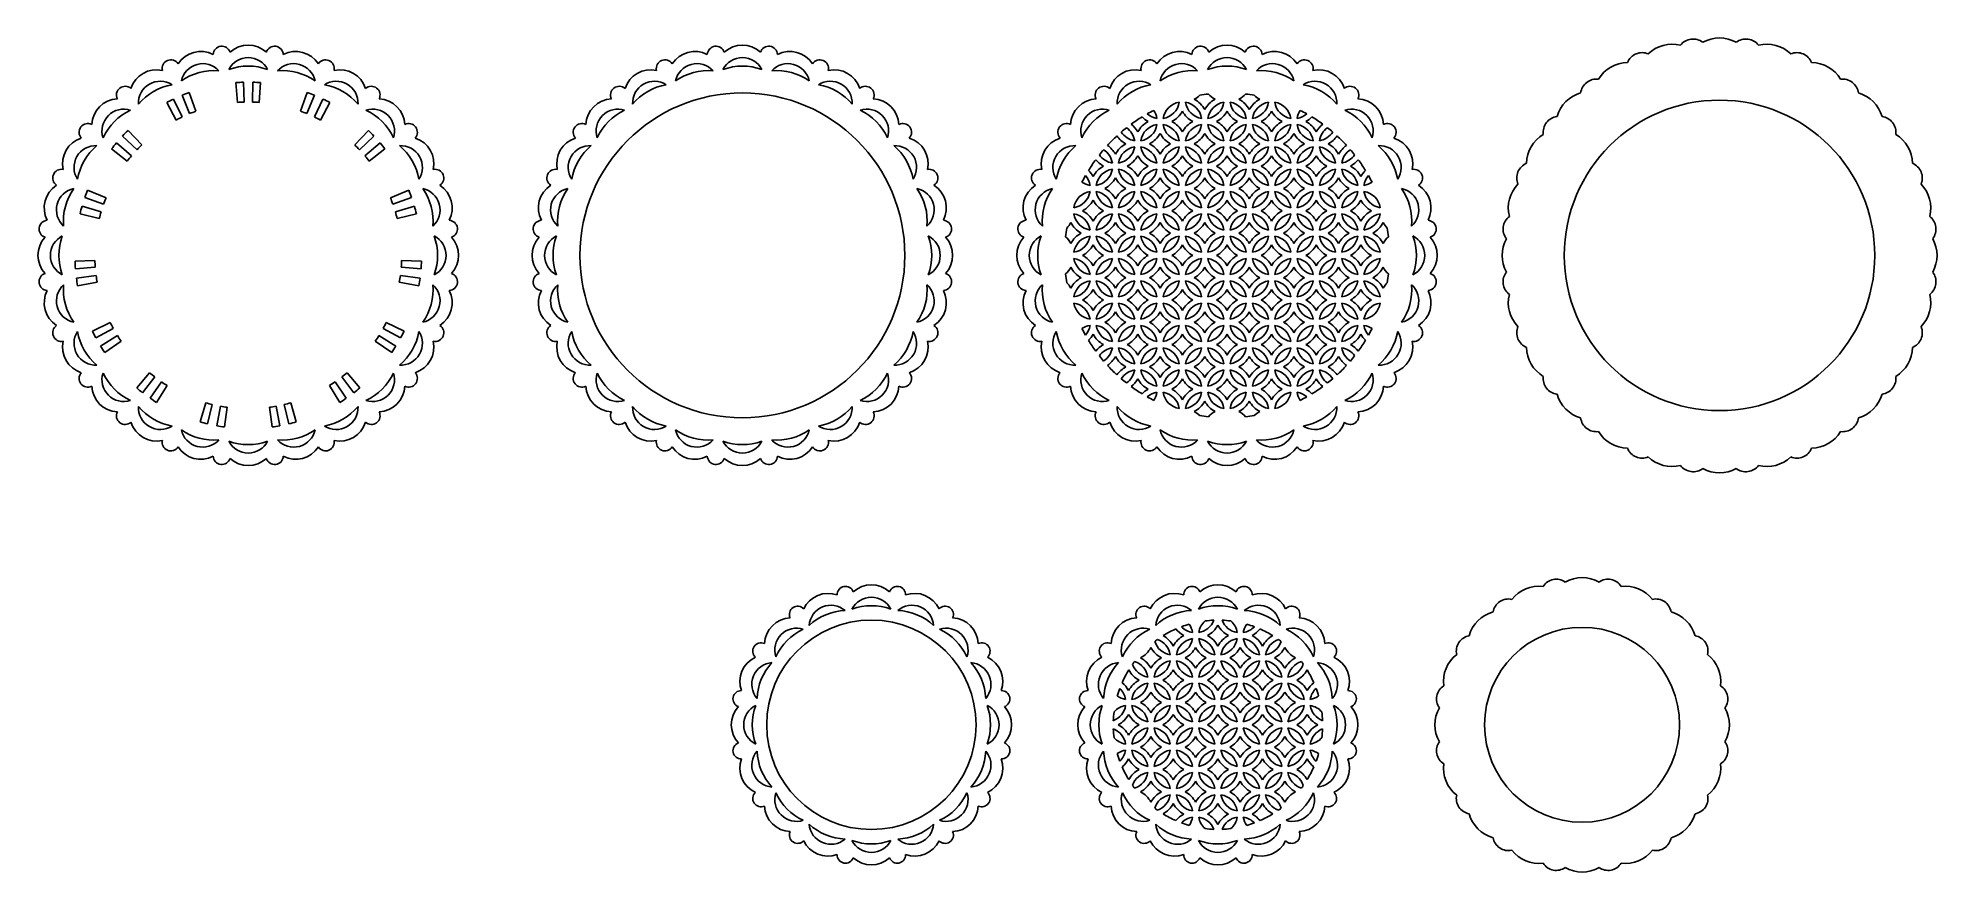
# Model space of a CAD drawing. Extents: x -970 to -444, y -372 to -141.
import ezdxf

# ---------------------------------------------------------------- set-up
doc = ezdxf.new("R2010")
doc.units = 0
doc.layers.get('0').update_dxf_attribs({"linetype": 'CONTINUOUS'})

msp = doc.modelspace()

# ---------------------------------------------------------------- linework, layer by layer
for p, q in [((-929.901942, -156.944711), (-927.801556, -162.027858)), ((-927.930397, -156.180451), (-926.055918, -161.351169)), ((-914.98103, -153.427978), (-914.590332, -158.914083)), ((-912.869083, -153.324265), (-912.720379, -158.822255)), ((-910.273521, -153.324265), (-910.422225, -158.822255)), ((-908.161573, -153.427978), (-908.552271, -158.914083)), ((-895.212206, -156.180451), (-897.086686, -161.351169)), ((-893.240662, -156.944711), (-895.341048, -162.027858)), ((-934.160282, -158.954174), (-931.571961, -163.80707)), ((-932.273105, -158.000421), (-929.901024, -162.962601)), ((-890.869498, -158.000421), (-893.24158, -162.962601)), ((-888.982321, -158.954174), (-891.570642, -163.80707)), ((-946.360828, -168.235751), (-942.374528, -172.025133)), ((-944.870586, -166.735665), (-941.055043, -170.696932)), ((-878.272018, -166.735665), (-882.087561, -170.696932)), ((-876.781775, -168.235751), (-880.768075, -172.025133)), ((-949.433694, -171.80351), (-945.095294, -175.184086)), ((-948.097598, -170.164629), (-943.912293, -173.732994)), ((-875.045005, -170.164629), (-879.23031, -173.732994)), ((-873.70891, -171.80351), (-878.047309, -175.184086)), ((-956.053025, -183.268529), (-950.956161, -185.335405)), ((-867.089578, -183.268529), (-872.186442, -185.335405)), ((-957.606362, -187.713588), (-952.331512, -189.271134)), ((-956.80429, -185.245061), (-951.621343, -187.08546)), ((-866.338314, -185.245061), (-871.52126, -187.08546)), ((-865.536241, -187.713588), (-870.811092, -189.271134)), ((-958.160354, -189.754218), (-952.822025, -191.077942)), ((-864.98225, -189.754218), (-870.320579, -191.077942)), ((-959.544171, -202.920359), (-954.047279, -202.735463)), ((-959.426557, -205.031578), (-953.943142, -204.604771)), ((-863.716047, -205.031578), (-869.199461, -204.604771)), ((-863.598433, -202.920359), (-869.095324, -202.735463)), ((-959.155246, -207.612921), (-953.702919, -206.890336)), ((-958.831343, -209.702459), (-953.41613, -208.740447)), ((-864.31126, -209.702459), (-869.726473, -208.740447)), ((-863.987357, -207.612921), (-869.439684, -206.890336)), ((-954.740371, -222.293176), (-949.793915, -219.888478)), ((-868.402232, -222.293176), (-873.348688, -219.888478)), ((-953.774215, -224.174033), (-948.938465, -221.55382)), ((-952.476434, -226.421855), (-947.789388, -223.544079)), ((-951.330642, -228.199), (-946.774885, -225.117592)), ((-871.811961, -228.199), (-876.367719, -225.117592)), ((-870.666169, -226.421855), (-875.353216, -223.544079)), ((-869.368388, -224.174033), (-874.204139, -221.55382)), ((-942.472248, -238.037244), (-938.931514, -233.828538)), ((-940.824607, -239.362521), (-937.472665, -235.00196)), ((-938.724753, -240.888154), (-935.61342, -236.352781)), ((-884.41785, -240.888154), (-887.529183, -236.352781)), ((-882.317997, -239.362521), (-885.669938, -235.00196)), ((-880.670356, -238.037244), (-884.211089, -233.828538)), ((-936.95519, -242.04562), (-934.04662, -237.377621)), ((-886.187413, -242.04562), (-889.095984, -237.377621)), ((-924.86107, -247.43027), (-923.338284, -242.14528)), ((-922.816836, -247.970815), (-921.528285, -242.623887)), ((-920.277993, -248.510463), (-919.280352, -243.1017)), ((-918.190633, -248.848115), (-917.432168, -243.400663)), ((-904.95197, -248.848115), (-905.710435, -243.400663)), ((-902.86461, -248.510463), (-903.862252, -243.1017)), ((-900.325768, -247.970815), (-901.614318, -242.623887)), ((-898.281534, -247.43027), (-899.80432, -242.14528))]:
    msp.add_line(p, q)
for centre, radius in [((-774.699193, -201.306718), 45), ((-504.045787, -201.306718), 43), ((-738.967706, -331.367689), 29), ((-542.104652, -331.367689), 27)]:
    msp.add_circle(centre, radius)
for centre, radius, start, end in [((-511.358478, -145.761317), 4.405257, 52.32283, 142.67717), ((-504.045787, -150.534108), 9.463802, 60.778231, 119.221769), ((-496.733097, -145.761317), 4.405257, 37.32283, 127.67717), ((-933.011026, -149.546644), 2.405257, 33.051284, 191.948716), ((-924.71222, -152.264142), 7.463802, 62.673125, 147.326875), ((-918.883992, -145.761317), 2.405257, 18.051284, 176.948716), ((-911.571302, -152.562205), 6.042112, 27.076656, 152.923344), ((-911.571302, -150.534108), 7.463802, 47.673125, 132.326875), ((-904.258611, -145.761317), 2.405257, 3.051284, 161.948716), ((-898.430383, -152.264142), 7.463802, 32.673125, 117.326875), ((-890.131577, -149.546644), 2.405257, 348.051284, 146.948716), ((-796.138918, -149.546644), 2.405257, 33.051284, 191.948716), ((-787.840112, -152.264142), 7.463802, 62.673125, 147.326875), ((-782.011884, -145.761317), 2.405257, 18.051284, 176.948716), ((-774.699193, -152.562205), 6.042112, 27.076656, 152.923344), ((-774.699193, -150.534108), 7.463802, 47.673125, 132.326875), ((-767.386503, -145.761317), 2.405257, 3.051284, 161.948716), ((-761.558275, -152.264142), 7.463802, 32.673125, 117.326875), ((-753.259469, -149.546644), 2.405257, 348.051284, 146.948716), ((-661.907143, -149.546644), 2.405257, 33.051284, 191.948716), ((-653.608337, -152.264142), 7.463802, 62.673125, 147.326875), ((-647.780109, -145.761317), 2.405257, 18.051284, 176.948716), ((-640.467419, -152.562205), 6.042112, 27.076656, 152.923344), ((-640.467419, -150.534108), 7.463802, 47.673125, 132.326875), ((-633.154728, -145.761317), 2.405257, 3.051284, 161.948716), ((-627.3265, -152.264142), 7.463802, 32.673125, 117.326875), ((-619.027694, -149.546644), 2.405257, 348.051284, 146.948716), ((-525.485512, -149.546644), 4.405257, 67.32283, 157.67717), ((-517.186706, -152.264142), 9.463802, 75.778231, 134.221769), ((-490.904869, -152.264142), 9.463802, 45.778231, 104.221769), ((-482.606063, -149.546644), 4.405257, 22.32283, 112.67717), ((-936.957607, -157.336348), 7.463802, 77.673125, 162.326875), ((-924.18731, -154.223134), 6.042112, 42.076656, 167.923344), ((-921.065433, -165.874137), 15.759012, 85.038736, 124.961264), ((-911.571302, -164.624211), 15.759012, 70.038736, 109.961264), ((-898.955293, -154.223134), 6.042112, 12.076656, 137.923344), ((-902.07717, -165.874137), 15.759012, 55.038736, 94.961264), ((-886.184997, -157.336348), 7.463802, 17.673125, 102.326875), ((-800.085498, -157.336348), 7.463802, 77.673125, 162.326875), ((-787.315202, -154.223134), 6.042112, 42.076656, 167.923344), ((-784.193325, -165.874137), 15.759012, 85.038736, 124.961264), ((-774.699193, -164.624211), 15.759012, 70.038736, 109.961264), ((-762.083185, -154.223134), 6.042112, 12.076656, 137.923344), ((-765.205062, -165.874137), 15.759012, 55.038736, 94.961264), ((-749.312888, -157.336348), 7.463802, 17.673125, 102.326875), ((-665.853724, -157.336348), 7.463802, 77.673125, 162.326875), ((-653.083427, -154.223134), 6.042112, 42.076656, 167.923344), ((-649.96155, -165.874137), 15.759012, 85.038736, 124.961264), ((-640.467419, -164.624211), 15.759012, 70.038736, 109.961264), ((-627.85141, -154.223134), 6.042112, 12.076656, 137.923344), ((-630.973287, -165.874137), 15.759012, 55.038736, 94.961264), ((-615.081113, -157.336348), 7.463802, 17.673125, 102.326875), ((-538.151464, -156.859335), 4.405257, 82.32283, 172.67717), ((-529.432093, -157.336348), 9.463802, 90.778231, 149.221769), ((-478.659482, -157.336348), 9.463802, 30.778231, 89.221769), ((-469.940111, -156.859335), 4.405257, 7.32283, 97.67717), ((-945.676978, -156.859335), 2.405257, 48.051284, 206.948716), ((-935.943558, -159.092731), 6.042112, 57.076656, 182.923344), ((-929.912555, -169.538735), 15.759012, 100.038736, 139.961264), ((-911.571302, -201.306718), 48, 109.926505, 112.450699), ((-911.571302, -201.306718), 48, 91.549301, 94.073495), ((-911.571302, -201.306718), 48, 85.926505, 88.450699), ((-911.571302, -201.306718), 48, 67.549301, 70.073495), ((-887.199045, -159.092731), 6.042112, 357.076656, 122.923344), ((-893.230048, -169.538735), 15.759012, 40.038736, 79.961264), ((-877.465625, -156.859335), 2.405257, 333.051284, 131.948716), ((-808.80487, -156.859335), 2.405257, 48.051284, 206.948716), ((-799.07145, -159.092731), 6.042112, 57.076656, 182.923344), ((-793.040447, -169.538735), 15.759012, 100.038736, 139.961264), ((-750.326937, -159.092731), 6.042112, 357.076656, 122.923344), ((-756.35794, -169.538735), 15.759012, 40.038736, 79.961264), ((-740.593517, -156.859335), 2.405257, 333.051284, 131.948716), ((-674.573095, -156.859335), 2.405257, 48.051284, 206.948716), ((-664.839675, -159.092731), 6.042112, 57.076656, 182.923344), ((-658.808672, -169.538735), 15.759012, 100.038736, 139.961264), ((-652.830867, -151.852926), 7, 297.980975, 313.308284), ((-640.467419, -201.306718), 45, 96.562595, 99.674116), ((-640.467419, -151.852926), 7, 222.717073, 242.019025), ((-640.467419, -151.852926), 7, 297.980975, 317.282927), ((-640.467419, -201.306718), 45, 80.325884, 83.437405), ((-628.103971, -151.852926), 7, 226.691716, 242.019025), ((-616.095162, -159.092731), 6.042112, 357.076656, 122.923344), ((-622.126165, -169.538735), 15.759012, 40.038736, 79.961264), ((-606.361742, -156.859335), 2.405257, 333.051284, 131.948716), ((-539.947444, -165.405061), 9.463802, 105.778231, 164.221769), ((-468.14413, -165.405061), 9.463802, 15.778231, 74.221769), ((-947.472959, -165.405061), 7.463802, 92.673125, 177.326875), ((-946.038877, -166.839142), 6.042112, 72.076656, 197.923344), ((-937.509751, -175.368269), 15.759012, 115.038736, 154.961264), ((-911.571302, -201.306718), 48, 115.549301, 118.073495), ((-911.571302, -201.306718), 42.5, 115.549301, 118.073495), ((-911.571302, -201.306718), 42.5, 109.926505, 112.450699), ((-911.571302, -201.306718), 42.5, 91.549301, 94.073495), ((-911.571302, -201.306718), 42.5, 85.926505, 88.450699), ((-911.571302, -201.306718), 42.5, 67.549301, 70.073495), ((-911.571302, -201.306718), 42.5, 61.926505, 64.450699), ((-911.571302, -201.306718), 48, 61.926505, 64.450699), ((-877.103726, -166.839142), 6.042112, 342.076656, 107.923344), ((-885.632852, -175.368269), 15.759012, 25.038736, 64.961264), ((-875.669645, -165.405061), 7.463802, 2.673125, 87.326875), ((-810.60085, -165.405061), 7.463802, 92.673125, 177.326875), ((-809.166769, -166.839142), 6.042112, 72.076656, 197.923344), ((-800.637643, -175.368269), 15.759012, 115.038736, 154.961264), ((-740.231618, -166.839142), 6.042112, 342.076656, 107.923344), ((-748.760744, -175.368269), 15.759012, 25.038736, 64.961264), ((-738.797536, -165.405061), 7.463802, 2.673125, 87.326875), ((-676.369075, -165.405061), 7.463802, 92.673125, 177.326875), ((-674.934994, -166.839142), 6.042112, 72.076656, 197.923344), ((-666.405868, -175.368269), 15.759012, 115.038736, 154.961264), ((-640.467419, -201.306718), 45, 121.526588, 126.102514), ((-659.012591, -158.03465), 7, 224.589702, 242.019025), ((-640.467419, -201.306718), 45, 116.799103, 119.405672), ((-659.012591, -158.03465), 5.4, 228.906314, 260.955801), ((-665.194314, -164.216374), 5.4, 9.044199, 34.728735), ((-652.830867, -164.216374), 5.4, 99.044199, 170.955801), ((-659.012591, -158.03465), 5.4, 279.044199, 350.955801), ((-659.012591, -158.03465), 7, 297.980975, 332.019025), ((-646.649143, -158.03465), 7, 207.980975, 242.019025), ((-646.649143, -158.03465), 5.4, 189.044199, 260.955801), ((-652.830867, -164.216374), 5.4, 9.044199, 80.955801), ((-652.830867, -164.216374), 7, 27.980975, 62.019025), ((-640.467419, -164.216374), 7, 117.980975, 152.019025), ((-646.649143, -158.03465), 5.4, 279.044199, 350.955801), ((-640.467419, -164.216374), 5.4, 99.044199, 170.955801), ((-646.649143, -158.03465), 7, 297.980975, 332.019025), ((-634.285695, -158.03465), 7, 207.980975, 242.019025), ((-640.467419, -164.216374), 5.4, 9.044199, 80.955801), ((-634.285695, -158.03465), 5.4, 189.044199, 260.955801), ((-640.467419, -164.216374), 7, 27.980975, 62.019025), ((-628.103971, -164.216374), 7, 117.980975, 152.019025), ((-628.103971, -164.216374), 5.4, 99.044199, 170.955801), ((-634.285695, -158.03465), 5.4, 279.044199, 350.955801), ((-634.285695, -158.03465), 7, 297.980975, 332.019025), ((-621.922247, -158.03465), 7, 207.980975, 242.019025), ((-621.922247, -158.03465), 5.4, 189.044199, 260.955801), ((-628.103971, -164.216374), 5.4, 9.044199, 80.955801), ((-615.740523, -164.216374), 5.4, 145.271265, 170.955801), ((-621.922247, -158.03465), 5.4, 279.044199, 311.093686), ((-640.467419, -201.306718), 45, 60.594328, 63.200897), ((-621.922247, -158.03465), 7, 297.980975, 315.410298), ((-640.467419, -201.306718), 45, 53.897486, 58.473412), ((-605.999843, -166.839142), 6.042112, 342.076656, 107.923344), ((-614.528969, -175.368269), 15.759012, 25.038736, 64.961264), ((-604.565762, -165.405061), 7.463802, 2.673125, 87.326875), ((-548.493171, -167.201041), 4.405257, 97.32283, 187.67717), ((-459.598404, -167.201041), 4.405257, 352.32283, 82.67717), ((-956.018685, -167.201041), 2.405257, 63.051284, 221.948716), ((-911.571302, -201.306718), 48, 133.926505, 136.450699), ((-911.571302, -201.306718), 48, 43.549301, 46.073495), ((-867.123919, -167.201041), 2.405257, 318.051284, 116.948716), ((-819.146576, -167.201041), 2.405257, 63.051284, 221.948716), ((-730.25181, -167.201041), 2.405257, 318.051284, 116.948716), ((-684.914802, -167.201041), 2.405257, 63.051284, 221.948716), ((-640.467419, -201.306718), 45, 132.637655, 137.362345), ((-665.194314, -164.216374), 7, 214.71039, 242.019025), ((-640.467419, -201.306718), 45, 128.221484, 130.581032), ((-665.194314, -164.216374), 5.4, 212.6514, 260.955801), ((-671.376038, -170.398098), 5.4, 9.044199, 55.391906), ((-671.376038, -170.398098), 7, 27.980975, 51.126848), ((-659.012591, -170.398098), 7, 117.980975, 152.019025), ((-659.012591, -170.398098), 5.4, 99.044199, 170.955801), ((-665.194314, -164.216374), 5.4, 279.044199, 350.955801), ((-665.194314, -164.216374), 7, 297.980975, 332.019025), ((-652.830867, -164.216374), 7, 207.980975, 242.019025), ((-659.012591, -170.398098), 5.4, 9.044199, 80.955801), ((-652.830867, -164.216374), 5.4, 189.044199, 260.955801), ((-659.012591, -170.398098), 7, 27.980975, 62.019025), ((-646.649143, -170.398098), 7, 117.980975, 152.019025), ((-646.649143, -170.398098), 5.4, 99.044199, 170.955801), ((-652.830867, -164.216374), 5.4, 279.044199, 350.955801), ((-652.830867, -164.216374), 7, 297.980975, 332.019025), ((-640.467419, -164.216374), 7, 207.980975, 242.019025), ((-640.467419, -164.216374), 5.4, 189.044199, 260.955801), ((-646.649143, -170.398098), 5.4, 9.044199, 80.955801), ((-646.649143, -170.398098), 7, 27.980975, 62.019025), ((-634.285695, -170.398098), 7, 117.980975, 152.019025), ((-634.285695, -170.398098), 5.4, 99.044199, 170.955801), ((-640.467419, -164.216374), 5.4, 279.044199, 350.955801), ((-640.467419, -164.216374), 7, 297.980975, 332.019025), ((-628.103971, -164.216374), 7, 207.980975, 242.019025), ((-628.103971, -164.216374), 5.4, 189.044199, 260.955801), ((-634.285695, -170.398098), 5.4, 9.044199, 80.955801), ((-634.285695, -170.398098), 7, 27.980975, 62.019025), ((-621.922247, -170.398098), 7, 117.980975, 152.019025), ((-621.922247, -170.398098), 5.4, 99.044199, 170.955801), ((-628.103971, -164.216374), 5.4, 279.044199, 350.955801), ((-628.103971, -164.216374), 7, 297.980975, 332.019025), ((-615.740523, -164.216374), 7, 207.980975, 242.019025), ((-621.922247, -170.398098), 5.4, 9.044199, 80.955801), ((-615.740523, -164.216374), 5.4, 189.044199, 260.955801), ((-621.922247, -170.398098), 7, 27.980975, 62.019025), ((-609.558799, -170.398098), 7, 128.873152, 152.019025), ((-609.558799, -170.398098), 5.4, 124.608094, 170.955801), ((-615.740523, -164.216374), 5.4, 279.044199, 327.3486), ((-640.467419, -201.306718), 45, 49.418968, 51.778516), ((-615.740523, -164.216374), 7, 297.980975, 325.28961), ((-640.467419, -201.306718), 45, 42.637655, 47.362345), ((-596.020035, -167.201041), 2.405257, 318.051284, 116.948716), ((-548.016158, -175.920413), 9.463802, 120.778231, 179.221769), ((-460.075417, -175.920413), 9.463802, 0.778231, 59.221769), ((-955.541672, -175.920413), 7.463802, 107.673125, 192.326875), ((-953.785288, -176.934461), 6.042112, 87.076656, 212.923344), ((-943.339284, -182.965464), 15.759012, 130.038736, 169.961264), ((-911.571302, -201.306718), 48, 139.549301, 142.073495), ((-911.571302, -201.306718), 42.5, 133.926505, 136.450699), ((-911.571302, -201.306718), 42.5, 43.549301, 46.073495), ((-911.571302, -201.306718), 48, 37.926505, 40.450699), ((-869.357315, -176.934461), 6.042112, 327.076656, 92.923344), ((-879.803319, -182.965464), 15.759012, 10.038736, 49.961264), ((-867.600931, -175.920413), 7.463802, 347.673125, 72.326875), ((-818.669564, -175.920413), 7.463802, 107.673125, 192.326875), ((-816.91318, -176.934461), 6.042112, 87.076656, 212.923344), ((-806.467176, -182.965464), 15.759012, 130.038736, 169.961264), ((-732.485207, -176.934461), 6.042112, 327.076656, 92.923344), ((-742.931211, -182.965464), 15.759012, 10.038736, 49.961264), ((-730.728823, -175.920413), 7.463802, 347.673125, 72.326875), ((-684.437789, -175.920413), 7.463802, 107.673125, 192.326875), ((-682.681405, -176.934461), 6.042112, 87.076656, 212.923344), ((-672.235401, -182.965464), 15.759012, 130.038736, 169.961264), ((-640.467419, -201.306718), 45, 139.418968, 141.778516), ((-671.376038, -170.398098), 5.4, 214.608094, 260.955801), ((-677.557762, -176.579822), 5.4, 9.044199, 57.3486), ((-677.557762, -176.579822), 7, 27.980975, 55.28961), ((-665.194314, -176.579822), 7, 117.980975, 152.019025), ((-671.376038, -170.398098), 5.4, 279.044199, 350.955801), ((-665.194314, -176.579822), 5.4, 99.044199, 170.955801), ((-659.012591, -170.398098), 5.4, 189.044199, 260.955801), ((-665.194314, -176.579822), 5.4, 9.044199, 80.955801), ((-665.194314, -176.579822), 7, 27.980975, 62.019025), ((-652.830867, -176.579822), 7, 117.980975, 152.019025), ((-659.012591, -170.398098), 5.4, 279.044199, 350.955801), ((-652.830867, -176.579822), 5.4, 99.044199, 170.955801), ((-652.830867, -176.579822), 5.4, 9.044199, 80.955801), ((-646.649143, -170.398098), 5.4, 189.044199, 260.955801), ((-652.830867, -176.579822), 7, 27.980975, 62.019025), ((-640.467419, -176.579822), 7, 117.980975, 152.019025), ((-640.467419, -176.579822), 5.4, 99.044199, 170.955801), ((-646.649143, -170.398098), 5.4, 279.044199, 350.955801), ((-640.467419, -176.579822), 5.4, 9.044199, 80.955801), ((-634.285695, -170.398098), 5.4, 189.044199, 260.955801), ((-640.467419, -176.579822), 7, 27.980975, 62.019025), ((-628.103971, -176.579822), 7, 117.980975, 152.019025), ((-628.103971, -176.579822), 5.4, 99.044199, 170.955801), ((-634.285695, -170.398098), 5.4, 279.044199, 350.955801), ((-621.922247, -170.398098), 5.4, 189.044199, 260.955801), ((-628.103971, -176.579822), 5.4, 9.044199, 80.955801), ((-628.103971, -176.579822), 7, 27.980975, 62.019025), ((-615.740523, -176.579822), 7, 117.980975, 152.019025), ((-621.922247, -170.398098), 5.4, 279.044199, 350.955801), ((-615.740523, -176.579822), 5.4, 99.044199, 170.955801), ((-609.558799, -170.398098), 5.4, 189.044199, 260.955801), ((-615.740523, -176.579822), 5.4, 9.044199, 80.955801), ((-615.740523, -176.579822), 7, 27.980975, 62.019025), ((-603.377075, -176.579822), 7, 124.71039, 152.019025), ((-603.377075, -176.579822), 5.4, 122.6514, 170.955801), ((-609.558799, -170.398098), 5.4, 279.044199, 325.391906), ((-640.467419, -201.306718), 45, 38.221484, 40.581032), ((-598.253432, -176.934461), 6.042112, 327.076656, 92.923344), ((-608.699436, -182.965464), 15.759012, 10.038736, 49.961264), ((-596.497048, -175.920413), 7.463802, 347.673125, 72.326875), ((-963.331376, -179.866993), 2.405257, 78.051284, 236.948716), ((-911.571302, -201.306718), 42.5, 139.549301, 142.073495), ((-911.571302, -201.306718), 42.5, 37.926505, 40.450699), ((-859.811228, -179.866993), 2.405257, 303.051284, 101.948716), ((-826.459267, -179.866993), 2.405257, 78.051284, 236.948716), ((-722.93912, -179.866993), 2.405257, 303.051284, 101.948716), ((-692.227492, -179.866993), 2.405257, 78.051284, 236.948716), ((-640.467419, -201.306718), 45, 143.897486, 148.473412), ((-683.739486, -182.761546), 7, 27.980975, 45.410298), ((-671.376038, -182.761546), 7, 117.980975, 152.019025), ((-671.376038, -170.398098), 7, 218.873152, 242.019025), ((-671.376038, -182.761546), 5.4, 99.044199, 170.955801), ((-677.557762, -176.579822), 5.4, 279.044199, 350.955801), ((-665.194314, -176.579822), 5.4, 189.044199, 260.955801), ((-671.376038, -182.761546), 5.4, 9.044199, 80.955801), ((-671.376038, -170.398098), 7, 297.980975, 332.019025), ((-671.376038, -182.761546), 7, 27.980975, 62.019025), ((-659.012591, -170.398098), 7, 207.980975, 242.019025), ((-659.012591, -182.761546), 7, 117.980975, 152.019025), ((-659.012591, -182.761546), 5.4, 99.044199, 170.955801), ((-665.194314, -176.579822), 5.4, 279.044199, 350.955801), ((-652.830867, -176.579822), 5.4, 189.044199, 260.955801), ((-659.012591, -182.761546), 5.4, 9.044199, 80.955801), ((-659.012591, -170.398098), 7, 297.980975, 332.019025), ((-659.012591, -182.761546), 7, 27.980975, 62.019025), ((-646.649143, -170.398098), 7, 207.980975, 242.019025), ((-646.649143, -182.761546), 7, 117.980975, 152.019025), ((-652.830867, -176.579822), 5.4, 279.044199, 350.955801), ((-646.649143, -182.761546), 5.4, 99.044199, 170.955801), ((-646.649143, -182.761546), 5.4, 9.044199, 80.955801), ((-640.467419, -176.579822), 5.4, 189.044199, 260.955801), ((-646.649143, -170.398098), 7, 297.980975, 332.019025), ((-646.649143, -182.761546), 7, 27.980975, 62.019025), ((-634.285695, -170.398098), 7, 207.980975, 242.019025), ((-634.285695, -182.761546), 7, 117.980975, 152.019025), ((-640.467419, -176.579822), 5.4, 279.044199, 350.955801), ((-634.285695, -182.761546), 5.4, 99.044199, 170.955801), ((-628.103971, -176.579822), 5.4, 189.044199, 260.955801), ((-634.285695, -182.761546), 5.4, 9.044199, 80.955801), ((-634.285695, -170.398098), 7, 297.980975, 332.019025), ((-634.285695, -182.761546), 7, 27.980975, 62.019025), ((-621.922247, -170.398098), 7, 207.980975, 242.019025), ((-621.922247, -182.761546), 7, 117.980975, 152.019025), ((-628.103971, -176.579822), 5.4, 279.044199, 350.955801), ((-621.922247, -182.761546), 5.4, 99.044199, 170.955801), ((-621.922247, -182.761546), 5.4, 9.044199, 80.955801), ((-615.740523, -176.579822), 5.4, 189.044199, 260.955801), ((-621.922247, -170.398098), 7, 297.980975, 332.019025), ((-621.922247, -182.761546), 7, 27.980975, 62.019025), ((-609.558799, -170.398098), 7, 207.980975, 242.019025), ((-609.558799, -182.761546), 7, 117.980975, 152.019025), ((-615.740523, -176.579822), 5.4, 279.044199, 350.955801), ((-609.558799, -182.761546), 5.4, 99.044199, 170.955801), ((-603.377075, -176.579822), 5.4, 189.044199, 260.955801), ((-609.558799, -182.761546), 5.4, 9.044199, 80.955801), ((-609.558799, -170.398098), 7, 297.980975, 321.126848), ((-609.558799, -182.761546), 7, 27.980975, 62.019025), ((-640.467419, -201.306718), 45, 31.526588, 36.102514), ((-597.195351, -182.761546), 7, 134.589702, 152.019025), ((-588.707345, -179.866993), 2.405257, 303.051284, 101.948716), ((-555.805861, -179.866993), 4.405257, 112.32283, 202.67717), ((-452.285714, -179.866993), 4.405257, 337.32283, 67.67717), ((-960.613877, -188.165799), 7.463802, 122.673125, 207.326875), ((-958.654886, -188.690709), 6.042112, 102.076656, 227.923344), ((-947.003882, -191.812586), 15.759012, 145.038736, 184.961264), ((-911.571302, -201.306718), 48, 157.926505, 160.450699), ((-911.571302, -201.306718), 48, 19.549301, 22.073495), ((-864.487718, -188.690709), 6.042112, 312.076656, 77.923344), ((-876.138721, -191.812586), 15.759012, 355.038736, 34.961264), ((-862.528726, -188.165799), 7.463802, 332.673125, 57.326875), ((-823.741769, -188.165799), 7.463802, 122.673125, 207.326875), ((-821.782778, -188.690709), 6.042112, 102.076656, 227.923344), ((-810.131774, -191.812586), 15.759012, 145.038736, 184.961264), ((-739.266613, -191.812586), 15.759012, 355.038736, 34.961264), ((-727.615609, -188.690709), 6.042112, 312.076656, 77.923344), ((-725.656618, -188.165799), 7.463802, 332.673125, 57.326875), ((-689.509994, -188.165799), 7.463802, 122.673125, 207.326875), ((-687.551003, -188.690709), 6.042112, 102.076656, 227.923344), ((-675.899999, -191.812586), 15.759012, 145.038736, 184.961264), ((-677.557762, -188.94327), 5.4, 99.044199, 170.955801), ((-683.739486, -182.761546), 5.4, 279.044199, 350.955801), ((-640.467419, -201.306718), 45, 150.594328, 153.200897), ((-677.557762, -176.579822), 5.4, 235.271265, 260.955801), ((-683.739486, -182.761546), 5.4, 9.044199, 41.093686), ((-671.376038, -182.761546), 5.4, 189.044199, 260.955801), ((-677.557762, -188.94327), 5.4, 9.044199, 80.955801), ((-677.557762, -176.579822), 7, 297.980975, 332.019025), ((-677.557762, -188.94327), 7, 27.980975, 62.019025), ((-665.194314, -176.579822), 7, 207.980975, 242.019025), ((-665.194314, -188.94327), 7, 117.980975, 152.019025), ((-665.194314, -188.94327), 5.4, 99.044199, 170.955801), ((-671.376038, -182.761546), 5.4, 279.044199, 350.955801), ((-659.012591, -182.761546), 5.4, 189.044199, 260.955801), ((-665.194314, -188.94327), 5.4, 9.044199, 80.955801), ((-665.194314, -176.579822), 7, 297.980975, 332.019025), ((-665.194314, -188.94327), 7, 27.980975, 62.019025), ((-652.830867, -176.579822), 7, 207.980975, 242.019025), ((-652.830867, -188.94327), 7, 117.980975, 152.019025), ((-652.830867, -188.94327), 5.4, 99.044199, 170.955801), ((-659.012591, -182.761546), 5.4, 279.044199, 350.955801), ((-652.830867, -188.94327), 5.4, 9.044199, 80.955801), ((-646.649143, -182.761546), 5.4, 189.044199, 260.955801), ((-652.830867, -176.579822), 7, 297.980975, 332.019025), ((-652.830867, -188.94327), 7, 27.980975, 62.019025), ((-640.467419, -176.579822), 7, 207.980975, 242.019025), ((-640.467419, -188.94327), 7, 117.980975, 152.019025), ((-640.467419, -188.94327), 5.4, 99.044199, 170.955801), ((-646.649143, -182.761546), 5.4, 279.044199, 350.955801), ((-640.467419, -188.94327), 5.4, 9.044199, 80.955801), ((-634.285695, -182.761546), 5.4, 189.044199, 260.955801), ((-640.467419, -176.579822), 7, 297.980975, 332.019025), ((-640.467419, -188.94327), 7, 27.980975, 62.019025), ((-628.103971, -176.579822), 7, 207.980975, 242.019025), ((-628.103971, -188.94327), 7, 117.980975, 152.019025), ((-628.103971, -188.94327), 5.4, 99.044199, 170.955801), ((-634.285695, -182.761546), 5.4, 279.044199, 350.955801), ((-628.103971, -188.94327), 5.4, 9.044199, 80.955801), ((-621.922247, -182.761546), 5.4, 189.044199, 260.955801), ((-628.103971, -176.579822), 7, 297.980975, 332.019025), ((-628.103971, -188.94327), 7, 27.980975, 62.019025), ((-615.740523, -176.579822), 7, 207.980975, 242.019025), ((-615.740523, -188.94327), 7, 117.980975, 152.019025), ((-621.922247, -182.761546), 5.4, 279.044199, 350.955801), ((-615.740523, -188.94327), 5.4, 99.044199, 170.955801), ((-609.558799, -182.761546), 5.4, 189.044199, 260.955801), ((-615.740523, -188.94327), 5.4, 9.044199, 80.955801), ((-615.740523, -176.579822), 7, 297.980975, 332.019025), ((-615.740523, -188.94327), 7, 27.980975, 62.019025), ((-603.377075, -176.579822), 7, 207.980975, 242.019025), ((-603.377075, -188.94327), 7, 117.980975, 152.019025), ((-609.558799, -182.761546), 5.4, 279.044199, 350.955801), ((-603.377075, -188.94327), 5.4, 99.044199, 170.955801), ((-597.195351, -182.761546), 5.4, 138.906314, 170.955801), ((-603.377075, -176.579822), 5.4, 279.044199, 304.728735), ((-603.377075, -188.94327), 5.4, 9.044199, 80.955801), ((-597.195351, -182.761546), 5.4, 189.044199, 260.955801), ((-640.467419, -201.306718), 45, 26.799103, 29.405672), ((-605.034838, -191.812586), 15.759012, 355.038736, 34.961264), ((-593.383834, -188.690709), 6.042112, 312.076656, 77.923344), ((-591.424843, -188.165799), 7.463802, 332.673125, 57.326875), ((-553.088363, -188.165799), 9.463802, 135.778231, 194.221769), ((-455.003212, -188.165799), 9.463802, 345.778231, 44.221769), ((-911.571302, -201.306718), 48, 163.549301, 166.073495), ((-911.571302, -201.306718), 42.5, 163.549301, 166.073495), ((-911.571302, -201.306718), 42.5, 157.926505, 160.450699), ((-911.571302, -201.306718), 42.5, 19.549301, 22.073495), ((-911.571302, -201.306718), 42.5, 13.926505, 16.450699), ((-911.571302, -201.306718), 48, 13.926505, 16.450699), ((-683.739486, -182.761546), 7, 297.980975, 332.019025), ((-683.739486, -195.124994), 7, 27.980975, 62.019025), ((-671.376038, -182.761546), 7, 207.980975, 242.019025), ((-671.376038, -195.124994), 7, 117.980975, 152.019025), ((-671.376038, -182.761546), 7, 297.980975, 332.019025), ((-671.376038, -195.124994), 7, 27.980975, 62.019025), ((-659.012591, -182.761546), 7, 207.980975, 242.019025), ((-659.012591, -195.124994), 7, 117.980975, 152.019025), ((-659.012591, -182.761546), 7, 297.980975, 332.019025), ((-659.012591, -195.124994), 7, 27.980975, 62.019025), ((-646.649143, -182.761546), 7, 207.980975, 242.019025), ((-646.649143, -195.124994), 7, 117.980975, 152.019025), ((-646.649143, -182.761546), 7, 297.980975, 332.019025), ((-646.649143, -195.124994), 7, 27.980975, 62.019025), ((-634.285695, -182.761546), 7, 207.980975, 242.019025), ((-634.285695, -195.124994), 7, 117.980975, 152.019025), ((-634.285695, -182.761546), 7, 297.980975, 332.019025), ((-634.285695, -195.124994), 7, 27.980975, 62.019025), ((-621.922247, -182.761546), 7, 207.980975, 242.019025), ((-621.922247, -195.124994), 7, 117.980975, 152.019025), ((-621.922247, -182.761546), 7, 297.980975, 332.019025), ((-621.922247, -195.124994), 7, 27.980975, 62.019025), ((-609.558799, -182.761546), 7, 207.980975, 242.019025), ((-609.558799, -195.124994), 7, 117.980975, 152.019025), ((-609.558799, -182.761546), 7, 297.980975, 332.019025), ((-609.558799, -195.124994), 7, 27.980975, 62.019025), ((-597.195351, -182.761546), 7, 207.980975, 242.019025), ((-597.195351, -195.124994), 7, 117.980975, 152.019025), ((-967.116703, -193.994027), 2.405257, 93.051284, 251.948716), ((-856.025901, -193.994027), 2.405257, 288.051284, 86.948716), ((-830.244595, -193.994027), 2.405257, 93.051284, 251.948716), ((-719.153792, -193.994027), 2.405257, 288.051284, 86.948716), ((-696.01282, -193.994027), 2.405257, 93.051284, 251.948716), ((-640.467419, -201.306718), 45, 170.325884, 173.437405), ((-689.92121, -188.94327), 7, 316.691716, 332.019025), ((-677.557762, -188.94327), 7, 207.980975, 242.019025), ((-683.739486, -195.124994), 5.4, 9.044199, 80.955801), ((-677.557762, -188.94327), 5.4, 189.044199, 260.955801), ((-677.557762, -188.94327), 5.4, 279.044199, 350.955801), ((-671.376038, -195.124994), 5.4, 99.044199, 170.955801), ((-677.557762, -188.94327), 7, 297.980975, 332.019025), ((-665.194314, -188.94327), 7, 207.980975, 242.019025), ((-671.376038, -195.124994), 5.4, 9.044199, 80.955801), ((-665.194314, -188.94327), 5.4, 189.044199, 260.955801), ((-659.012591, -195.124994), 5.4, 99.044199, 170.955801), ((-665.194314, -188.94327), 5.4, 279.044199, 350.955801), ((-665.194314, -188.94327), 7, 297.980975, 332.019025), ((-652.830867, -188.94327), 7, 207.980975, 242.019025), ((-659.012591, -195.124994), 5.4, 9.044199, 80.955801), ((-652.830867, -188.94327), 5.4, 189.044199, 260.955801), ((-652.830867, -188.94327), 5.4, 279.044199, 350.955801), ((-646.649143, -195.124994), 5.4, 99.044199, 170.955801), ((-652.830867, -188.94327), 7, 297.980975, 332.019025), ((-640.467419, -188.94327), 7, 207.980975, 242.019025), ((-646.649143, -195.124994), 5.4, 9.044199, 80.955801), ((-640.467419, -188.94327), 5.4, 189.044199, 260.955801), ((-640.467419, -188.94327), 5.4, 279.044199, 350.955801), ((-634.285695, -195.124994), 5.4, 99.044199, 170.955801), ((-640.467419, -188.94327), 7, 297.980975, 332.019025), ((-628.103971, -188.94327), 7, 207.980975, 242.019025), ((-634.285695, -195.124994), 5.4, 9.044199, 80.955801), ((-628.103971, -188.94327), 5.4, 189.044199, 260.955801), ((-628.103971, -188.94327), 5.4, 279.044199, 350.955801), ((-621.922247, -195.124994), 5.4, 99.044199, 170.955801), ((-628.103971, -188.94327), 7, 297.980975, 332.019025), ((-615.740523, -188.94327), 7, 207.980975, 242.019025), ((-621.922247, -195.124994), 5.4, 9.044199, 80.955801), ((-615.740523, -188.94327), 5.4, 189.044199, 260.955801), ((-609.558799, -195.124994), 5.4, 99.044199, 170.955801), ((-615.740523, -188.94327), 5.4, 279.044199, 350.955801), ((-615.740523, -188.94327), 7, 297.980975, 332.019025), ((-603.377075, -188.94327), 7, 207.980975, 242.019025), ((-609.558799, -195.124994), 5.4, 9.044199, 80.955801), ((-603.377075, -188.94327), 5.4, 189.044199, 260.955801), ((-597.195351, -195.124994), 5.4, 99.044199, 170.955801), ((-603.377075, -188.94327), 5.4, 279.044199, 350.955801), ((-603.377075, -188.94327), 7, 297.980975, 332.019025), ((-591.013627, -188.94327), 7, 207.980975, 223.308284), ((-640.467419, -201.306718), 45, 6.562595, 9.674116), ((-584.922017, -193.994027), 2.405257, 288.051284, 86.948716), ((-559.591189, -193.994027), 4.405257, 127.32283, 217.67717), ((-448.500386, -193.994027), 4.405257, 322.32283, 52.67717), ((-962.343912, -201.306718), 7.463802, 137.673125, 222.326875), ((-960.315815, -201.306718), 6.042112, 117.076656, 242.923344), ((-948.253808, -201.306718), 15.759012, 160.038736, 199.961264), ((-874.888795, -201.306718), 15.759012, 340.038736, 19.961264), ((-862.826789, -201.306718), 6.042112, 297.076656, 62.923344), ((-860.798691, -201.306718), 7.463802, 317.673125, 42.326875), ((-825.471804, -201.306718), 7.463802, 137.673125, 222.326875), ((-823.443707, -201.306718), 6.042112, 117.076656, 242.923344), ((-811.3817, -201.306718), 15.759012, 160.038736, 199.961264), ((-738.016687, -201.306718), 15.759012, 340.038736, 19.961264), ((-725.95468, -201.306718), 6.042112, 297.076656, 62.923344), ((-723.926583, -201.306718), 7.463802, 317.673125, 42.326875), ((-691.240029, -201.306718), 7.463802, 137.673125, 222.326875), ((-689.211932, -201.306718), 6.042112, 117.076656, 242.923344), ((-677.149925, -201.306718), 15.759012, 160.038736, 199.961264), ((-689.92121, -201.306718), 7, 27.980975, 47.282927), ((-677.557762, -201.306718), 7, 117.980975, 152.019025), ((-677.557762, -201.306718), 5.4, 99.044199, 170.955801), ((-683.739486, -195.124994), 5.4, 279.044199, 350.955801), ((-683.739486, -195.124994), 7, 297.980975, 332.019025), ((-671.376038, -195.124994), 7, 207.980975, 242.019025), ((-677.557762, -201.306718), 5.4, 9.044199, 80.955801), ((-671.376038, -195.124994), 5.4, 189.044199, 260.955801), ((-677.557762, -201.306718), 7, 27.980975, 62.019025), ((-665.194314, -201.306718), 7, 117.980975, 152.019025), ((-665.194314, -201.306718), 5.4, 99.044199, 170.955801), ((-671.376038, -195.124994), 5.4, 279.044199, 350.955801), ((-671.376038, -195.124994), 7, 297.980975, 332.019025), ((-659.012591, -195.124994), 7, 207.980975, 242.019025), ((-659.012591, -195.124994), 5.4, 189.044199, 260.955801), ((-665.194314, -201.306718), 5.4, 9.044199, 80.955801), ((-665.194314, -201.306718), 7, 27.980975, 62.019025), ((-652.830867, -201.306718), 7, 117.980975, 152.019025), ((-652.830867, -201.306718), 5.4, 99.044199, 170.955801), ((-659.012591, -195.124994), 5.4, 279.044199, 350.955801), ((-659.012591, -195.124994), 7, 297.980975, 332.019025), ((-646.649143, -195.124994), 7, 207.980975, 242.019025), ((-652.830867, -201.306718), 5.4, 9.044199, 80.955801), ((-646.649143, -195.124994), 5.4, 189.044199, 260.955801), ((-652.830867, -201.306718), 7, 27.980975, 62.019025), ((-640.467419, -201.306718), 7, 117.980975, 152.019025), ((-640.467419, -201.306718), 5.4, 99.044199, 170.955801), ((-646.649143, -195.124994), 5.4, 279.044199, 350.955801), ((-646.649143, -195.124994), 7, 297.980975, 332.019025), ((-634.285695, -195.124994), 7, 207.980975, 242.019025), ((-640.467419, -201.306718), 5.4, 9.044199, 80.955801), ((-634.285695, -195.124994), 5.4, 189.044199, 260.955801), ((-640.467419, -201.306718), 7, 27.980975, 62.019025), ((-628.103971, -201.306718), 7, 117.980975, 152.019025), ((-628.103971, -201.306718), 5.4, 99.044199, 170.955801), ((-634.285695, -195.124994), 5.4, 279.044199, 350.955801), ((-634.285695, -195.124994), 7, 297.980975, 332.019025), ((-621.922247, -195.124994), 7, 207.980975, 242.019025), ((-628.103971, -201.306718), 5.4, 9.044199, 80.955801), ((-621.922247, -195.124994), 5.4, 189.044199, 260.955801), ((-628.103971, -201.306718), 7, 27.980975, 62.019025), ((-615.740523, -201.306718), 7, 117.980975, 152.019025), ((-621.922247, -195.124994), 5.4, 279.044199, 350.955801), ((-615.740523, -201.306718), 5.4, 99.044199, 170.955801), ((-621.922247, -195.124994), 7, 297.980975, 332.019025), ((-609.558799, -195.124994), 7, 207.980975, 242.019025), ((-615.740523, -201.306718), 5.4, 9.044199, 80.955801), ((-609.558799, -195.124994), 5.4, 189.044199, 260.955801), ((-615.740523, -201.306718), 7, 27.980975, 62.019025), ((-603.377075, -201.306718), 7, 117.980975, 152.019025), ((-603.377075, -201.306718), 5.4, 99.044199, 170.955801), ((-609.558799, -195.124994), 5.4, 279.044199, 350.955801), ((-609.558799, -195.124994), 7, 297.980975, 332.019025), ((-597.195351, -195.124994), 7, 207.980975, 242.019025), ((-603.377075, -201.306718), 5.4, 9.044199, 80.955801), ((-597.195351, -195.124994), 5.4, 189.044199, 260.955801), ((-603.377075, -201.306718), 7, 27.980975, 62.019025), ((-591.013627, -201.306718), 7, 132.717073, 152.019025), ((-603.784912, -201.306718), 15.759012, 340.038736, 19.961264), ((-591.722905, -201.306718), 6.042112, 297.076656, 62.923344), ((-589.694808, -201.306718), 7.463802, 317.673125, 42.326875), ((-554.818398, -201.306718), 9.463802, 150.778231, 209.221769), ((-453.273177, -201.306718), 9.463802, 330.778231, 29.221769), ((-911.571302, -201.306718), 48, 181.926505, 184.450699), ((-911.571302, -201.306718), 42.5, 181.926505, 184.450699), ((-911.571302, -201.306718), 42.5, 355.549301, 358.073495), ((-911.571302, -201.306718), 48, 355.549301, 358.073495), ((-689.92121, -201.306718), 7, 312.717073, 332.019025), ((-677.557762, -201.306718), 7, 207.980975, 242.019025), ((-677.557762, -201.306718), 5.4, 189.044199, 260.955801), ((-683.739486, -207.488442), 5.4, 9.044199, 80.955801), ((-683.739486, -207.488442), 7, 27.980975, 62.019025), ((-671.376038, -207.488442), 7, 117.980975, 152.019025), ((-677.557762, -201.306718), 5.4, 279.044199, 350.955801), ((-671.376038, -207.488442), 5.4, 99.044199, 170.955801), ((-677.557762, -201.306718), 7, 297.980975, 332.019025), ((-665.194314, -201.306718), 7, 207.980975, 242.019025), ((-665.194314, -201.306718), 5.4, 189.044199, 260.955801), ((-671.376038, -207.488442), 5.4, 9.044199, 80.955801), ((-671.376038, -207.488442), 7, 27.980975, 62.019025), ((-659.012591, -207.488442), 7, 117.980975, 152.019025), ((-659.012591, -207.488442), 5.4, 99.044199, 170.955801), ((-665.194314, -201.306718), 5.4, 279.044199, 350.955801), ((-665.194314, -201.306718), 7, 297.980975, 332.019025), ((-652.830867, -201.306718), 7, 207.980975, 242.019025), ((-659.012591, -207.488442), 5.4, 9.044199, 80.955801), ((-652.830867, -201.306718), 5.4, 189.044199, 260.955801), ((-659.012591, -207.488442), 7, 27.980975, 62.019025), ((-646.649143, -207.488442), 7, 117.980975, 152.019025), ((-646.649143, -207.488442), 5.4, 99.044199, 170.955801), ((-652.830867, -201.306718), 5.4, 279.044199, 350.955801), ((-652.830867, -201.306718), 7, 297.980975, 332.019025), ((-640.467419, -201.306718), 7, 207.980975, 242.019025), ((-646.649143, -207.488442), 5.4, 9.044199, 80.955801), ((-640.467419, -201.306718), 5.4, 189.044199, 260.955801), ((-646.649143, -207.488442), 7, 27.980975, 62.019025), ((-634.285695, -207.488442), 7, 117.980975, 152.019025), ((-640.467419, -201.306718), 5.4, 279.044199, 350.955801), ((-634.285695, -207.488442), 5.4, 99.044199, 170.955801), ((-640.467419, -201.306718), 7, 297.980975, 332.019025), ((-628.103971, -201.306718), 7, 207.980975, 242.019025), ((-634.285695, -207.488442), 5.4, 9.044199, 80.955801), ((-628.103971, -201.306718), 5.4, 189.044199, 260.955801), ((-634.285695, -207.488442), 7, 27.980975, 62.019025), ((-621.922247, -207.488442), 7, 117.980975, 152.019025), ((-621.922247, -207.488442), 5.4, 99.044199, 170.955801), ((-628.103971, -201.306718), 5.4, 279.044199, 350.955801), ((-628.103971, -201.306718), 7, 297.980975, 332.019025), ((-615.740523, -201.306718), 7, 207.980975, 242.019025), ((-621.922247, -207.488442), 5.4, 9.044199, 80.955801), ((-615.740523, -201.306718), 5.4, 189.044199, 260.955801), ((-621.922247, -207.488442), 7, 27.980975, 62.019025), ((-609.558799, -207.488442), 7, 117.980975, 152.019025), ((-615.740523, -201.306718), 5.4, 279.044199, 350.955801), ((-609.558799, -207.488442), 5.4, 99.044199, 170.955801), ((-615.740523, -201.306718), 7, 297.980975, 332.019025), ((-603.377075, -201.306718), 7, 207.980975, 242.019025), ((-609.558799, -207.488442), 5.4, 9.044199, 80.955801), ((-603.377075, -201.306718), 5.4, 189.044199, 260.955801), ((-609.558799, -207.488442), 7, 27.980975, 62.019025), ((-597.195351, -207.488442), 7, 117.980975, 152.019025), ((-603.377075, -201.306718), 5.4, 279.044199, 350.955801), ((-597.195351, -207.488442), 5.4, 99.044199, 170.955801), ((-603.377075, -201.306718), 7, 297.980975, 332.019025), ((-591.013627, -201.306718), 7, 207.980975, 227.282927), ((-967.116703, -208.619409), 2.405257, 108.051284, 266.948716), ((-958.654886, -213.922726), 6.042112, 132.076656, 257.923344), ((-947.003882, -210.800849), 15.759012, 175.038736, 214.961264), ((-911.571302, -201.306718), 48, 187.549301, 190.073495), ((-911.571302, -201.306718), 42.5, 187.549301, 190.073495), ((-911.571302, -201.306718), 42.5, 349.926505, 352.450699), ((-911.571302, -201.306718), 48, 349.926505, 352.450699), ((-864.487718, -213.922726), 6.042112, 282.076656, 47.923344), ((-876.138721, -210.800849), 15.759012, 325.038736, 4.961264), ((-856.025901, -208.619409), 2.405257, 273.051284, 71.948716), ((-830.244595, -208.619409), 2.405257, 108.051284, 266.948716), ((-821.782778, -213.922726), 6.042112, 132.076656, 257.923344), ((-810.131774, -210.800849), 15.759012, 175.038736, 214.961264), ((-739.266613, -210.800849), 15.759012, 325.038736, 4.961264), ((-727.615609, -213.922726), 6.042112, 282.076656, 47.923344), ((-719.153792, -208.619409), 2.405257, 273.051284, 71.948716), ((-696.01282, -208.619409), 2.405257, 108.051284, 266.948716), ((-687.551003, -213.922726), 6.042112, 132.076656, 257.923344), ((-675.899999, -210.800849), 15.759012, 175.038736, 214.961264), ((-640.467419, -201.306718), 45, 186.562595, 189.674116), ((-689.92121, -213.670166), 7, 27.980975, 43.308284), ((-677.557762, -213.670166), 7, 117.980975, 152.019025), ((-683.739486, -207.488442), 5.4, 279.044199, 350.955801), ((-677.557762, -213.670166), 5.4, 99.044199, 170.955801), ((-671.376038, -207.488442), 5.4, 189.044199, 260.955801), ((-677.557762, -213.670166), 5.4, 9.044199, 80.955801), ((-677.557762, -213.670166), 7, 27.980975, 62.019025), ((-665.194314, -213.670166), 7, 117.980975, 152.019025), ((-665.194314, -213.670166), 5.4, 99.044199, 170.955801), ((-671.376038, -207.488442), 5.4, 279.044199, 350.955801), ((-659.012591, -207.488442), 5.4, 189.044199, 260.955801), ((-665.194314, -213.670166), 5.4, 9.044199, 80.955801), ((-665.194314, -213.670166), 7, 27.980975, 62.019025), ((-652.830867, -213.670166), 7, 117.980975, 152.019025), ((-659.012591, -207.488442), 5.4, 279.044199, 350.955801), ((-652.830867, -213.670166), 5.4, 99.044199, 170.955801), ((-646.649143, -207.488442), 5.4, 189.044199, 260.955801), ((-652.830867, -213.670166), 5.4, 9.044199, 80.955801), ((-652.830867, -213.670166), 7, 27.980975, 62.019025), ((-640.467419, -213.670166), 7, 117.980975, 152.019025), ((-646.649143, -207.488442), 5.4, 279.044199, 350.955801), ((-640.467419, -213.670166), 5.4, 99.044199, 170.955801), ((-634.285695, -207.488442), 5.4, 189.044199, 260.955801), ((-640.467419, -213.670166), 5.4, 9.044199, 80.955801), ((-640.467419, -213.670166), 7, 27.980975, 62.019025), ((-628.103971, -213.670166), 7, 117.980975, 152.019025), ((-634.285695, -207.488442), 5.4, 279.044199, 350.955801), ((-628.103971, -213.670166), 5.4, 99.044199, 170.955801), ((-621.922247, -207.488442), 5.4, 189.044199, 260.955801), ((-628.103971, -213.670166), 5.4, 9.044199, 80.955801), ((-628.103971, -213.670166), 7, 27.980975, 62.019025), ((-615.740523, -213.670166), 7, 117.980975, 152.019025), ((-621.922247, -207.488442), 5.4, 279.044199, 350.955801), ((-615.740523, -213.670166), 5.4, 99.044199, 170.955801), ((-609.558799, -207.488442), 5.4, 189.044199, 260.955801), ((-615.740523, -213.670166), 5.4, 9.044199, 80.955801), ((-615.740523, -213.670166), 7, 27.980975, 62.019025), ((-603.377075, -213.670166), 7, 117.980975, 152.019025), ((-609.558799, -207.488442), 5.4, 279.044199, 350.955801), ((-603.377075, -213.670166), 5.4, 99.044199, 170.955801), ((-597.195351, -207.488442), 5.4, 189.044199, 260.955801), ((-603.377075, -213.670166), 5.4, 9.044199, 80.955801), ((-603.377075, -213.670166), 7, 27.980975, 62.019025), ((-591.013627, -213.670166), 7, 136.691716, 152.019025), ((-640.467419, -201.306718), 45, 350.325884, 353.437405), ((-605.034838, -210.800849), 15.759012, 325.038736, 4.961264), ((-593.383834, -213.922726), 6.042112, 282.076656, 47.923344), ((-584.922017, -208.619409), 2.405257, 273.051284, 71.948716), ((-559.591189, -208.619409), 4.405257, 142.32283, 232.67717), ((-448.500386, -208.619409), 4.405257, 307.32283, 37.67717), ((-960.613877, -214.447636), 7.463802, 152.673125, 237.326875), ((-862.528726, -214.447636), 7.463802, 302.673125, 27.326875), ((-823.741769, -214.447636), 7.463802, 152.673125, 237.326875), ((-725.656618, -214.447636), 7.463802, 302.673125, 27.326875), ((-689.509994, -214.447636), 7.463802, 152.673125, 237.326875), ((-683.739486, -219.85189), 5.4, 9.044199, 80.955801), ((-677.557762, -213.670166), 5.4, 189.044199, 260.955801), ((-683.739486, -207.488442), 7, 297.980975, 332.019025), ((-683.739486, -219.85189), 7, 27.980975, 62.019025), ((-671.376038, -207.488442), 7, 207.980975, 242.019025), ((-671.376038, -219.85189), 7, 117.980975, 152.019025), ((-677.557762, -213.670166), 5.4, 279.044199, 350.955801), ((-671.376038, -219.85189), 5.4, 99.044199, 170.955801), ((-671.376038, -219.85189), 5.4, 9.044199, 80.955801), ((-665.194314, -213.670166), 5.4, 189.044199, 260.955801), ((-671.376038, -207.488442), 7, 297.980975, 332.019025), ((-671.376038, -219.85189), 7, 27.980975, 62.019025), ((-659.012591, -207.488442), 7, 207.980975, 242.019025), ((-659.012591, -219.85189), 7, 117.980975, 152.019025), ((-659.012591, -219.85189), 5.4, 99.044199, 170.955801), ((-665.194314, -213.670166), 5.4, 279.044199, 350.955801), ((-652.830867, -213.670166), 5.4, 189.044199, 260.955801), ((-659.012591, -219.85189), 5.4, 9.044199, 80.955801), ((-659.012591, -207.488442), 7, 297.980975, 332.019025), ((-659.012591, -219.85189), 7, 27.980975, 62.019025), ((-646.649143, -207.488442), 7, 207.980975, 242.019025), ((-646.649143, -219.85189), 7, 117.980975, 152.019025), ((-652.830867, -213.670166), 5.4, 279.044199, 350.955801), ((-646.649143, -219.85189), 5.4, 99.044199, 170.955801), ((-640.467419, -213.670166), 5.4, 189.044199, 260.955801), ((-646.649143, -219.85189), 5.4, 9.044199, 80.955801), ((-646.649143, -207.488442), 7, 297.980975, 332.019025), ((-646.649143, -219.85189), 7, 27.980975, 62.019025), ((-634.285695, -207.488442), 7, 207.980975, 242.019025), ((-634.285695, -219.85189), 7, 117.980975, 152.019025), ((-640.467419, -213.670166), 5.4, 279.044199, 350.955801), ((-634.285695, -219.85189), 5.4, 99.044199, 170.955801), ((-628.103971, -213.670166), 5.4, 189.044199, 260.955801), ((-634.285695, -219.85189), 5.4, 9.044199, 80.955801), ((-634.285695, -207.488442), 7, 297.980975, 332.019025), ((-634.285695, -219.85189), 7, 27.980975, 62.019025), ((-621.922247, -207.488442), 7, 207.980975, 242.019025), ((-621.922247, -219.85189), 7, 117.980975, 152.019025), ((-628.103971, -213.670166), 5.4, 279.044199, 350.955801), ((-621.922247, -219.85189), 5.4, 99.044199, 170.955801), ((-621.922247, -219.85189), 5.4, 9.044199, 80.955801), ((-615.740523, -213.670166), 5.4, 189.044199, 260.955801), ((-621.922247, -207.488442), 7, 297.980975, 332.019025), ((-621.922247, -219.85189), 7, 27.980975, 62.019025), ((-609.558799, -207.488442), 7, 207.980975, 242.019025), ((-609.558799, -219.85189), 7, 117.980975, 152.019025), ((-615.740523, -213.670166), 5.4, 279.044199, 350.955801), ((-609.558799, -219.85189), 5.4, 99.044199, 170.955801), ((-609.558799, -219.85189), 5.4, 9.044199, 80.955801), ((-603.377075, -213.670166), 5.4, 189.044199, 260.955801), ((-609.558799, -207.488442), 7, 297.980975, 332.019025), ((-609.558799, -219.85189), 7, 27.980975, 62.019025), ((-597.195351, -207.488442), 7, 207.980975, 242.019025), ((-597.195351, -219.85189), 7, 117.980975, 152.019025), ((-603.377075, -213.670166), 5.4, 279.044199, 350.955801), ((-597.195351, -219.85189), 5.4, 99.044199, 170.955801), ((-591.424843, -214.447636), 7.463802, 302.673125, 27.326875), ((-553.088363, -214.447636), 9.463802, 165.778231, 224.221769), ((-455.003212, -214.447636), 9.463802, 315.778231, 14.221769), ((-963.331376, -222.746442), 2.405257, 123.051284, 281.948716), ((-911.571302, -201.306718), 42.5, 205.926505, 208.450699), ((-911.571302, -201.306718), 42.5, 331.549301, 334.073495), ((-859.811228, -222.746442), 2.405257, 258.051284, 56.948716), ((-826.459267, -222.746442), 2.405257, 123.051284, 281.948716), ((-722.93912, -222.746442), 2.405257, 258.051284, 56.948716), ((-692.227492, -222.746442), 2.405257, 123.051284, 281.948716), ((-677.557762, -226.033614), 5.4, 99.044199, 124.728735), ((-683.739486, -219.85189), 5.4, 318.906314, 350.955801), ((-671.376038, -219.85189), 5.4, 189.044199, 260.955801), ((-677.557762, -226.033614), 5.4, 9.044199, 80.955801), ((-677.557762, -213.670166), 7, 297.980975, 332.019025), ((-677.557762, -226.033614), 7, 27.980975, 62.019025), ((-665.194314, -213.670166), 7, 207.980975, 242.019025), ((-665.194314, -226.033614), 7, 117.980975, 152.019025), ((-665.194314, -226.033614), 5.4, 99.044199, 170.955801), ((-671.376038, -219.85189), 5.4, 279.044199, 350.955801), ((-659.012591, -219.85189), 5.4, 189.044199, 260.955801), ((-665.194314, -226.033614), 5.4, 9.044199, 80.955801), ((-665.194314, -213.670166), 7, 297.980975, 332.019025), ((-665.194314, -226.033614), 7, 27.980975, 62.019025), ((-652.830867, -213.670166), 7, 207.980975, 242.019025), ((-652.830867, -226.033614), 7, 117.980975, 152.019025), ((-659.012591, -219.85189), 5.4, 279.044199, 350.955801), ((-652.830867, -226.033614), 5.4, 99.044199, 170.955801), ((-646.649143, -219.85189), 5.4, 189.044199, 260.955801), ((-652.830867, -226.033614), 5.4, 9.044199, 80.955801), ((-652.830867, -213.670166), 7, 297.980975, 332.019025), ((-652.830867, -226.033614), 7, 27.980975, 62.019025), ((-640.467419, -213.670166), 7, 207.980975, 242.019025), ((-640.467419, -226.033614), 7, 117.980975, 152.019025), ((-640.467419, -226.033614), 5.4, 99.044199, 170.955801), ((-646.649143, -219.85189), 5.4, 279.044199, 350.955801), ((-634.285695, -219.85189), 5.4, 189.044199, 260.955801), ((-640.467419, -226.033614), 5.4, 9.044199, 80.955801), ((-640.467419, -213.670166), 7, 297.980975, 332.019025), ((-640.467419, -226.033614), 7, 27.980975, 62.019025), ((-628.103971, -213.670166), 7, 207.980975, 242.019025), ((-628.103971, -226.033614), 7, 117.980975, 152.019025), ((-634.285695, -219.85189), 5.4, 279.044199, 350.955801), ((-628.103971, -226.033614), 5.4, 99.044199, 170.955801), ((-621.922247, -219.85189), 5.4, 189.044199, 260.955801), ((-628.103971, -226.033614), 5.4, 9.044199, 80.955801), ((-628.103971, -213.670166), 7, 297.980975, 332.019025), ((-628.103971, -226.033614), 7, 27.980975, 62.019025), ((-615.740523, -213.670166), 7, 207.980975, 242.019025), ((-615.740523, -226.033614), 7, 117.980975, 152.019025), ((-621.922247, -219.85189), 5.4, 279.044199, 350.955801), ((-615.740523, -226.033614), 5.4, 99.044199, 170.955801), ((-615.740523, -226.033614), 5.4, 9.044199, 80.955801), ((-609.558799, -219.85189), 5.4, 189.044199, 260.955801), ((-615.740523, -213.670166), 7, 297.980975, 332.019025), ((-615.740523, -226.033614), 7, 27.980975, 62.019025), ((-603.377075, -213.670166), 7, 207.980975, 242.019025), ((-603.377075, -226.033614), 7, 117.980975, 152.019025), ((-609.558799, -219.85189), 5.4, 279.044199, 350.955801), ((-603.377075, -226.033614), 5.4, 99.044199, 170.955801), ((-597.195351, -219.85189), 5.4, 189.044199, 221.093686), ((-603.377075, -226.033614), 5.4, 55.271265, 80.955801), ((-588.707345, -222.746442), 2.405257, 258.051284, 56.948716), ((-955.541672, -226.693023), 7.463802, 167.673125, 252.326875), ((-953.785288, -225.678974), 6.042112, 147.076656, 272.923344), ((-943.339284, -219.647971), 15.759012, 190.038736, 229.961264), ((-911.571302, -201.306718), 48, 205.926505, 208.450699), ((-911.571302, -201.306718), 42.5, 211.549301, 214.073495), ((-911.571302, -201.306718), 42.5, 325.926505, 328.450699), ((-869.357315, -225.678974), 6.042112, 267.076656, 32.923344), ((-879.803319, -219.647971), 15.759012, 310.038736, 349.961264), ((-911.571302, -201.306718), 48, 331.549301, 334.073495), ((-867.600931, -226.693023), 7.463802, 287.673125, 12.326875), ((-818.669564, -226.693023), 7.463802, 167.673125, 252.326875), ((-816.91318, -225.678974), 6.042112, 147.076656, 272.923344), ((-806.467176, -219.647971), 15.759012, 190.038736, 229.961264), ((-742.931211, -219.647971), 15.759012, 310.038736, 349.961264), ((-732.485207, -225.678974), 6.042112, 267.076656, 32.923344), ((-730.728823, -226.693023), 7.463802, 287.673125, 12.326875), ((-684.437789, -226.693023), 7.463802, 167.673125, 252.326875), ((-682.681405, -225.678974), 6.042112, 147.076656, 272.923344), ((-672.235401, -219.647971), 15.759012, 190.038736, 229.961264), ((-640.467419, -201.306718), 45, 206.799103, 209.405672), ((-683.739486, -219.85189), 7, 314.589702, 332.019025), ((-640.467419, -201.306718), 45, 211.526588, 216.102514), ((-671.376038, -219.85189), 7, 207.980975, 242.019025), ((-671.376038, -232.215338), 7, 117.980975, 141.126848), ((-671.376038, -219.85189), 7, 297.980975, 332.019025), ((-671.376038, -232.215338), 7, 27.980975, 62.019025), ((-659.012591, -219.85189), 7, 207.980975, 242.019025), ((-659.012591, -232.215338), 7, 117.980975, 152.019025), ((-659.012591, -219.85189), 7, 297.980975, 332.019025), ((-659.012591, -232.215338), 7, 27.980975, 62.019025), ((-646.649143, -219.85189), 7, 207.980975, 242.019025), ((-646.649143, -232.215338), 7, 117.980975, 152.019025), ((-646.649143, -219.85189), 7, 297.980975, 332.019025), ((-646.649143, -232.215338), 7, 27.980975, 62.019025), ((-634.285695, -219.85189), 7, 207.980975, 242.019025), ((-634.285695, -232.215338), 7, 117.980975, 152.019025), ((-634.285695, -219.85189), 7, 297.980975, 332.019025), ((-634.285695, -232.215338), 7, 27.980975, 62.019025), ((-621.922247, -219.85189), 7, 207.980975, 242.019025), ((-621.922247, -232.215338), 7, 117.980975, 152.019025), ((-621.922247, -219.85189), 7, 297.980975, 332.019025), ((-621.922247, -232.215338), 7, 27.980975, 62.019025), ((-609.558799, -219.85189), 7, 207.980975, 242.019025), ((-609.558799, -232.215338), 7, 117.980975, 152.019025), ((-609.558799, -219.85189), 7, 297.980975, 332.019025), ((-609.558799, -232.215338), 7, 38.873152, 62.019025), ((-640.467419, -201.306718), 45, 323.897486, 328.473412), ((-597.195351, -219.85189), 7, 207.980975, 225.410298), ((-640.467419, -201.306718), 45, 330.594328, 333.200897), ((-598.253432, -225.678974), 6.042112, 267.076656, 32.923344), ((-608.699436, -219.647971), 15.759012, 310.038736, 349.961264), ((-596.497048, -226.693023), 7.463802, 287.673125, 12.326875), ((-555.805861, -222.746442), 4.405257, 157.32283, 247.67717), ((-452.285714, -222.746442), 4.405257, 292.32283, 22.67717), ((-911.571302, -201.306718), 48, 211.549301, 214.073495), ((-911.571302, -201.306718), 48, 325.926505, 328.450699), ((-640.467419, -201.306718), 45, 218.221484, 220.581032), ((-671.376038, -232.215338), 5.4, 99.044199, 145.391906), ((-677.557762, -226.033614), 5.4, 302.6514, 350.955801), ((-677.557762, -226.033614), 7, 304.71039, 332.019025), ((-665.194314, -226.033614), 7, 207.980975, 242.019025), ((-671.376038, -232.215338), 5.4, 9.044199, 80.955801), ((-665.194314, -226.033614), 5.4, 189.044199, 260.955801), ((-659.012591, -232.215338), 5.4, 99.044199, 170.955801), ((-665.194314, -226.033614), 5.4, 279.044199, 350.955801), ((-665.194314, -226.033614), 7, 297.980975, 332.019025), ((-652.830867, -226.033614), 7, 207.980975, 242.019025), ((-659.012591, -232.215338), 5.4, 9.044199, 80.955801), ((-652.830867, -226.033614), 5.4, 189.044199, 260.955801), ((-646.649143, -232.215338), 5.4, 99.044199, 170.955801), ((-652.830867, -226.033614), 5.4, 279.044199, 350.955801), ((-652.830867, -226.033614), 7, 297.980975, 332.019025), ((-640.467419, -226.033614), 7, 207.980975, 242.019025), ((-646.649143, -232.215338), 5.4, 9.044199, 80.955801), ((-640.467419, -226.033614), 5.4, 189.044199, 260.955801), ((-634.285695, -232.215338), 5.4, 99.044199, 170.955801), ((-640.467419, -226.033614), 5.4, 279.044199, 350.955801), ((-640.467419, -226.033614), 7, 297.980975, 332.019025), ((-628.103971, -226.033614), 7, 207.980975, 242.019025), ((-634.285695, -232.215338), 5.4, 9.044199, 80.955801), ((-628.103971, -226.033614), 5.4, 189.044199, 260.955801), ((-621.922247, -232.215338), 5.4, 99.044199, 170.955801), ((-628.103971, -226.033614), 5.4, 279.044199, 350.955801), ((-628.103971, -226.033614), 7, 297.980975, 332.019025), ((-615.740523, -226.033614), 7, 207.980975, 242.019025), ((-621.922247, -232.215338), 5.4, 9.044199, 80.955801), ((-615.740523, -226.033614), 5.4, 189.044199, 260.955801), ((-615.740523, -226.033614), 5.4, 279.044199, 350.955801), ((-609.558799, -232.215338), 5.4, 99.044199, 170.955801), ((-615.740523, -226.033614), 7, 297.980975, 332.019025), ((-603.377075, -226.033614), 7, 207.980975, 235.28961), ((-609.558799, -232.215338), 5.4, 34.608094, 80.955801), ((-603.377075, -226.033614), 5.4, 189.044199, 237.3486), ((-640.467419, -201.306718), 45, 319.418968, 321.778516), ((-548.016158, -226.693023), 9.463802, 180.778231, 239.221769), ((-460.075417, -226.693023), 9.463802, 300.778231, 359.221769), ((-956.018685, -235.412394), 2.405257, 138.051284, 296.948716), ((-946.038877, -235.774294), 6.042112, 162.076656, 287.923344), ((-937.509751, -227.245167), 15.759012, 205.038736, 244.961264), ((-911.571302, -201.306718), 42.5, 229.926505, 232.450699), ((-911.571302, -201.306718), 42.5, 235.549301, 238.073495), ((-911.571302, -201.306718), 42.5, 301.926505, 304.450699), ((-911.571302, -201.306718), 42.5, 307.549301, 310.073495), ((-877.103726, -235.774294), 6.042112, 252.076656, 17.923344), ((-885.632852, -227.245167), 15.759012, 295.038736, 334.961264), ((-867.123919, -235.412394), 2.405257, 243.051284, 41.948716), ((-819.146576, -235.412394), 2.405257, 138.051284, 296.948716), ((-809.166769, -235.774294), 6.042112, 162.076656, 287.923344), ((-800.637643, -227.245167), 15.759012, 205.038736, 244.961264), ((-740.231618, -235.774294), 6.042112, 252.076656, 17.923344), ((-748.760744, -227.245167), 15.759012, 295.038736, 334.961264), ((-730.25181, -235.412394), 2.405257, 243.051284, 41.948716), ((-684.914802, -235.412394), 2.405257, 138.051284, 296.948716), ((-674.934994, -235.774294), 6.042112, 162.076656, 287.923344), ((-666.405868, -227.245167), 15.759012, 205.038736, 244.961264), ((-640.467419, -201.306718), 45, 222.637655, 227.362345), ((-665.194314, -238.397062), 7, 117.980975, 145.28961), ((-640.467419, -201.306718), 45, 229.418968, 231.778516), ((-665.194314, -238.397062), 5.4, 99.044199, 147.3486), ((-671.376038, -232.215338), 5.4, 304.608094, 350.955801), ((-671.376038, -232.215338), 7, 308.873152, 332.019025), ((-659.012591, -232.215338), 7, 207.980975, 242.019025), ((-659.012591, -232.215338), 5.4, 189.044199, 260.955801), ((-665.194314, -238.397062), 5.4, 9.044199, 80.955801), ((-665.194314, -238.397062), 7, 27.980975, 62.019025), ((-652.830867, -238.397062), 7, 117.980975, 152.019025), ((-652.830867, -238.397062), 5.4, 99.044199, 170.955801), ((-659.012591, -232.215338), 5.4, 279.044199, 350.955801), ((-659.012591, -232.215338), 7, 297.980975, 332.019025), ((-646.649143, -232.215338), 7, 207.980975, 242.019025), ((-646.649143, -232.215338), 5.4, 189.044199, 260.955801), ((-652.830867, -238.397062), 5.4, 9.044199, 80.955801), ((-652.830867, -238.397062), 7, 27.980975, 62.019025), ((-640.467419, -238.397062), 7, 117.980975, 152.019025), ((-640.467419, -238.397062), 5.4, 99.044199, 170.955801), ((-646.649143, -232.215338), 5.4, 279.044199, 350.955801), ((-646.649143, -232.215338), 7, 297.980975, 332.019025), ((-634.285695, -232.215338), 7, 207.980975, 242.019025), ((-640.467419, -238.397062), 5.4, 9.044199, 80.955801), ((-634.285695, -232.215338), 5.4, 189.044199, 260.955801), ((-640.467419, -238.397062), 7, 27.980975, 62.019025), ((-628.103971, -238.397062), 7, 117.980975, 152.019025), ((-634.285695, -232.215338), 5.4, 279.044199, 350.955801), ((-628.103971, -238.397062), 5.4, 99.044199, 170.955801), ((-634.285695, -232.215338), 7, 297.980975, 332.019025), ((-621.922247, -232.215338), 7, 207.980975, 242.019025), ((-621.922247, -232.215338), 5.4, 189.044199, 260.955801), ((-628.103971, -238.397062), 5.4, 9.044199, 80.955801), ((-628.103971, -238.397062), 7, 27.980975, 62.019025), ((-615.740523, -238.397062), 7, 117.980975, 152.019025), ((-621.922247, -232.215338), 5.4, 279.044199, 350.955801), ((-615.740523, -238.397062), 5.4, 99.044199, 170.955801), ((-621.922247, -232.215338), 7, 297.980975, 332.019025), ((-609.558799, -232.215338), 7, 207.980975, 231.126848), ((-615.740523, -238.397062), 5.4, 32.6514, 80.955801), ((-609.558799, -232.215338), 5.4, 189.044199, 235.391906), ((-640.467419, -201.306718), 45, 308.221484, 310.581032), ((-615.740523, -238.397062), 7, 34.71039, 62.019025), ((-640.467419, -201.306718), 45, 312.637655, 317.362345), ((-605.999843, -235.774294), 6.042112, 252.076656, 17.923344), ((-614.528969, -227.245167), 15.759012, 295.038736, 334.961264), ((-596.020035, -235.412394), 2.405257, 243.051284, 41.948716), ((-548.493171, -235.412394), 4.405257, 172.32283, 262.67717), ((-459.598404, -235.412394), 4.405257, 277.32283, 7.67717), ((-947.472959, -237.208375), 7.463802, 182.673125, 267.326875), ((-911.571302, -201.306718), 48, 229.926505, 232.450699), ((-911.571302, -201.306718), 48, 235.549301, 238.073495), ((-911.571302, -201.306718), 48, 301.926505, 304.450699), ((-911.571302, -201.306718), 48, 307.549301, 310.073495), ((-875.669645, -237.208375), 7.463802, 272.673125, 357.326875), ((-810.60085, -237.208375), 7.463802, 182.673125, 267.326875), ((-738.797536, -237.208375), 7.463802, 272.673125, 357.326875), ((-676.369075, -237.208375), 7.463802, 182.673125, 267.326875), ((-640.467419, -201.306718), 45, 233.897486, 238.473412), ((-659.012591, -244.578786), 7, 117.980975, 135.410298), ((-659.012591, -244.578786), 5.4, 99.044199, 131.093686), ((-640.467419, -201.306718), 45, 240.594328, 243.200897), ((-665.194314, -238.397062), 5.4, 325.271265, 350.955801), ((-652.830867, -238.397062), 5.4, 189.044199, 260.955801), ((-659.012591, -244.578786), 5.4, 9.044199, 80.955801), ((-659.012591, -244.578786), 7, 27.980975, 62.019025), ((-646.649143, -244.578786), 7, 117.980975, 152.019025), ((-652.830867, -238.397062), 5.4, 279.044199, 350.955801), ((-646.649143, -244.578786), 5.4, 99.044199, 170.955801), ((-652.830867, -238.397062), 7, 297.980975, 332.019025), ((-640.467419, -238.397062), 7, 207.980975, 242.019025), ((-640.467419, -238.397062), 5.4, 189.044199, 260.955801), ((-646.649143, -244.578786), 5.4, 9.044199, 80.955801), ((-646.649143, -244.578786), 7, 27.980975, 62.019025), ((-634.285695, -244.578786), 7, 117.980975, 152.019025), ((-640.467419, -238.397062), 5.4, 279.044199, 350.955801), ((-634.285695, -244.578786), 5.4, 99.044199, 170.955801), ((-640.467419, -238.397062), 7, 297.980975, 332.019025), ((-628.103971, -238.397062), 7, 207.980975, 242.019025), ((-628.103971, -238.397062), 5.4, 189.044199, 260.955801), ((-634.285695, -244.578786), 5.4, 9.044199, 80.955801), ((-634.285695, -244.578786), 7, 27.980975, 62.019025), ((-621.922247, -244.578786), 7, 117.980975, 152.019025), ((-628.103971, -238.397062), 5.4, 279.044199, 350.955801), ((-621.922247, -244.578786), 5.4, 99.044199, 170.955801), ((-621.922247, -244.578786), 5.4, 48.906314, 80.955801), ((-615.740523, -238.397062), 5.4, 189.044199, 214.728735), ((-640.467419, -201.306718), 45, 296.799103, 299.405672), ((-621.922247, -244.578786), 7, 44.589702, 62.019025), ((-640.467419, -201.306718), 45, 301.526588, 306.102514), ((-604.565762, -237.208375), 7.463802, 272.673125, 357.326875), ((-539.947444, -237.208375), 9.463802, 195.778231, 254.221769), ((-468.14413, -237.208375), 9.463802, 285.778231, 344.221769), ((-945.676978, -245.754101), 2.405257, 153.051284, 311.948716), ((-935.943558, -243.520705), 6.042112, 177.076656, 302.923344), ((-929.912555, -233.074701), 15.759012, 220.038736, 259.961264), ((-911.571302, -201.306718), 42.5, 253.926505, 256.450699), ((-911.571302, -201.306718), 42.5, 259.549301, 262.073495), ((-911.571302, -201.306718), 42.5, 277.926505, 280.450699), ((-911.571302, -201.306718), 42.5, 283.549301, 286.073495), ((-887.199045, -243.520705), 6.042112, 237.076656, 2.923344), ((-893.230048, -233.074701), 15.759012, 280.038736, 319.961264), ((-877.465625, -245.754101), 2.405257, 228.051284, 26.948716), ((-808.80487, -245.754101), 2.405257, 153.051284, 311.948716), ((-799.07145, -243.520705), 6.042112, 177.076656, 302.923344), ((-793.040447, -233.074701), 15.759012, 220.038736, 259.961264), ((-756.35794, -233.074701), 15.759012, 280.038736, 319.961264), ((-750.326937, -243.520705), 6.042112, 237.076656, 2.923344), ((-740.593517, -245.754101), 2.405257, 228.051284, 26.948716), ((-674.573095, -245.754101), 2.405257, 153.051284, 311.948716), ((-664.839675, -243.520705), 6.042112, 177.076656, 302.923344), ((-658.808672, -233.074701), 15.759012, 220.038736, 259.961264), ((-652.830867, -250.76051), 7, 46.691716, 62.019025), ((-640.467419, -201.306718), 45, 260.325884, 263.437405), ((-640.467419, -250.76051), 7, 117.980975, 137.282927), ((-640.467419, -250.76051), 7, 42.717073, 62.019025), ((-640.467419, -201.306718), 45, 276.562595, 279.674116), ((-628.103971, -250.76051), 7, 117.980975, 133.308284), ((-616.095162, -243.520705), 6.042112, 237.076656, 2.923344), ((-622.126165, -233.074701), 15.759012, 280.038736, 319.961264), ((-606.361742, -245.754101), 2.405257, 228.051284, 26.948716), ((-538.151464, -245.754101), 4.405257, 187.32283, 277.67717), ((-469.940111, -245.754101), 4.405257, 262.32283, 352.67717), ((-936.957607, -245.277088), 7.463802, 197.673125, 282.326875), ((-921.065433, -236.739298), 15.759012, 235.038736, 274.961264), ((-924.18731, -248.390302), 6.042112, 192.076656, 317.923344), ((-911.571302, -201.306718), 48, 253.926505, 256.450699), ((-911.571302, -201.306718), 48, 259.549301, 262.073495), ((-911.571302, -201.306718), 48, 277.926505, 280.450699), ((-902.07717, -236.739298), 15.759012, 265.038736, 304.961264), ((-898.955293, -248.390302), 6.042112, 222.076656, 347.923344), ((-911.571302, -201.306718), 48, 283.549301, 286.073495), ((-886.184997, -245.277088), 7.463802, 257.673125, 342.326875), ((-800.085498, -245.277088), 7.463802, 197.673125, 282.326875), ((-784.193325, -236.739298), 15.759012, 235.038736, 274.961264), ((-787.315202, -248.390302), 6.042112, 192.076656, 317.923344), ((-765.205062, -236.739298), 15.759012, 265.038736, 304.961264), ((-762.083185, -248.390302), 6.042112, 222.076656, 347.923344), ((-749.312888, -245.277088), 7.463802, 257.673125, 342.326875), ((-665.853724, -245.277088), 7.463802, 197.673125, 282.326875), ((-649.96155, -236.739298), 15.759012, 235.038736, 274.961264), ((-653.083427, -248.390302), 6.042112, 192.076656, 317.923344), ((-630.973287, -236.739298), 15.759012, 265.038736, 304.961264), ((-627.85141, -248.390302), 6.042112, 222.076656, 347.923344), ((-615.081113, -245.277088), 7.463802, 257.673125, 342.326875), ((-529.432093, -245.277088), 9.463802, 210.778231, 269.221769), ((-478.659482, -245.277088), 9.463802, 270.778231, 329.221769), ((-933.011026, -253.066792), 2.405257, 168.051284, 326.948716), ((-924.71222, -250.349293), 7.463802, 212.673125, 297.326875), ((-918.883992, -256.852119), 2.405257, 183.051284, 341.948716), ((-911.571302, -237.989225), 15.759012, 250.038736, 289.961264), ((-911.571302, -250.051231), 6.042112, 207.076656, 332.923344), ((-911.571302, -252.079328), 7.463802, 227.673125, 312.326875), ((-904.258611, -256.852119), 2.405257, 198.051284, 356.948716), ((-898.430383, -250.349293), 7.463802, 242.673125, 327.326875), ((-890.131577, -253.066792), 2.405257, 213.051284, 11.948716), ((-796.138918, -253.066792), 2.405257, 168.051284, 326.948716), ((-787.840112, -250.349293), 7.463802, 212.673125, 297.326875), ((-782.011884, -256.852119), 2.405257, 183.051284, 341.948716), ((-774.699193, -237.989225), 15.759012, 250.038736, 289.961264), ((-774.699193, -250.051231), 6.042112, 207.076656, 332.923344), ((-774.699193, -252.079328), 7.463802, 227.673125, 312.326875), ((-767.386503, -256.852119), 2.405257, 198.051284, 356.948716), ((-761.558275, -250.349293), 7.463802, 242.673125, 327.326875), ((-753.259469, -253.066792), 2.405257, 213.051284, 11.948716), ((-661.907143, -253.066792), 2.405257, 168.051284, 326.948716), ((-653.608337, -250.349293), 7.463802, 212.673125, 297.326875), ((-647.780109, -256.852119), 2.405257, 183.051284, 341.948716), ((-640.467419, -237.989225), 15.759012, 250.038736, 289.961264), ((-640.467419, -250.051231), 6.042112, 207.076656, 332.923344), ((-640.467419, -252.079328), 7.463802, 227.673125, 312.326875), ((-633.154728, -256.852119), 2.405257, 198.051284, 356.948716), ((-627.3265, -250.349293), 7.463802, 242.673125, 327.326875), ((-619.027694, -253.066792), 2.405257, 213.051284, 11.948716), ((-525.485512, -253.066792), 4.405257, 202.32283, 292.67717), ((-517.186706, -250.349293), 9.463802, 225.778231, 284.221769), ((-490.904869, -250.349293), 9.463802, 255.778231, 314.221769), ((-482.606063, -253.066792), 4.405257, 247.32283, 337.67717), ((-511.358478, -256.852119), 4.405257, 217.32283, 307.67717), ((-504.045787, -252.079328), 9.463802, 240.778231, 299.221769), ((-496.733097, -256.852119), 4.405257, 232.32283, 322.67717), ((-746.1401, -295.30963), 2.287721, 20.23176, 182.26824), ((-738.967706, -300.036598), 7.463802, 47.673125, 132.326875), ((-731.795312, -295.30963), 2.287721, 357.73176, 159.76824), ((-650.154806, -295.30963), 2.287721, 20.23176, 182.26824), ((-642.982412, -300.036598), 7.463802, 47.673125, 132.326875), ((-635.810018, -295.30963), 2.287721, 357.73176, 159.76824), ((-554.094542, -302.421535), 9.463802, 82.809154, 142.190846), ((-549.277046, -295.30963), 4.287721, 54.583803, 147.916197), ((-542.104652, -300.036598), 9.463802, 60.309154, 119.690846), ((-534.932258, -295.30963), 4.287721, 32.083803, 125.416197), ((-530.114763, -302.421535), 9.463802, 37.809154, 97.190846), ((-759.392955, -300.799143), 2.287721, 42.73176, 204.76824), ((-750.957595, -302.421535), 7.463802, 70.173125, 154.826875), ((-750.181476, -304.295252), 6.042112, 49.576656, 175.423344), ((-745.565546, -315.439093), 15.759012, 92.538736, 132.461264), ((-738.967706, -314.126701), 15.759012, 70.038736, 109.961264), ((-738.967706, -302.064695), 6.042112, 27.076656, 152.923344), ((-732.369865, -315.439093), 15.759012, 47.538736, 87.461264), ((-727.753935, -304.295252), 6.042112, 4.576656, 130.423344), ((-726.977816, -302.421535), 7.463802, 25.173125, 109.826875), ((-718.542456, -300.799143), 2.287721, 335.23176, 137.26824), ((-663.407661, -300.799143), 2.287721, 42.73176, 204.76824), ((-654.972301, -302.421535), 7.463802, 70.173125, 154.826875), ((-654.196182, -304.295252), 6.042112, 49.576656, 175.423344), ((-649.580252, -315.439093), 15.759012, 92.538736, 132.461264), ((-642.982412, -314.126701), 15.759012, 70.038736, 109.961264), ((-642.982412, -302.064695), 6.042112, 27.076656, 152.923344), ((-636.384571, -315.439093), 15.759012, 47.538736, 87.461264), ((-631.768641, -304.295252), 6.042112, 4.576656, 130.423344), ((-630.992522, -302.421535), 7.463802, 25.173125, 109.826875), ((-622.557162, -300.799143), 2.287721, 335.23176, 137.26824), ((-562.529901, -300.799143), 4.287721, 77.083803, 170.416197), ((-521.679403, -300.799143), 4.287721, 9.583803, 102.916197), ((-761.122133, -309.213262), 7.463802, 92.673125, 177.326875), ((-759.688052, -310.647343), 6.042112, 72.076656, 197.923344), ((-751.158925, -319.176469), 15.759012, 115.038736, 154.961264), ((-718.24736, -310.647343), 6.042112, 342.076656, 107.923344), ((-726.776487, -319.176469), 15.759012, 25.038736, 64.961264), ((-716.813279, -309.213262), 7.463802, 2.673125, 87.326875), ((-665.136839, -309.213262), 7.463802, 92.673125, 177.326875), ((-663.702757, -310.647343), 6.042112, 72.076656, 197.923344), ((-655.173631, -319.176469), 15.759012, 115.038736, 154.961264), ((-642.982412, -331.367689), 29, 113.709658, 121.616685), ((-649.164136, -300.459069), 7, 218.48711, 242.019025), ((-642.982412, -331.367689), 29, 105.972198, 110.36938), ((-649.164136, -300.459069), 5.4, 223.572146, 260.955801), ((-655.34586, -306.640793), 5.4, 9.044199, 35.731966), ((-649.164136, -300.459069), 5.4, 279.044199, 339.047719), ((-642.982412, -306.640793), 5.4, 131.366541, 170.955801), ((-642.982412, -331.367689), 29, 92.250485, 97.068693), ((-649.164136, -300.459069), 7, 297.980975, 332.019025), ((-636.800688, -300.459069), 7, 207.980975, 242.019025), ((-636.800688, -300.459069), 5.4, 200.952281, 260.955801), ((-642.982412, -331.367689), 29, 82.931307, 87.749515), ((-642.982412, -306.640793), 5.4, 9.044199, 48.633459), ((-630.618964, -306.640793), 5.4, 144.268034, 170.955801), ((-636.800688, -300.459069), 5.4, 279.044199, 316.427854), ((-642.982412, -331.367689), 29, 69.63062, 74.027802), ((-636.800688, -300.459069), 7, 297.980975, 321.51289), ((-642.982412, -331.367689), 29, 58.383315, 66.290342), ((-622.262066, -310.647343), 6.042112, 342.076656, 107.923344), ((-630.791193, -319.176469), 15.759012, 25.038736, 64.961264), ((-620.827985, -309.213262), 7.463802, 2.673125, 87.326875), ((-564.259079, -309.213262), 9.463802, 105.309154, 164.690846), ((-519.950225, -309.213262), 9.463802, 15.309154, 74.690846), ((-769.536252, -310.942439), 2.287721, 65.23176, 227.26824), ((-708.39916, -310.942439), 2.287721, 312.73176, 114.76824), ((-673.550958, -310.942439), 2.287721, 65.23176, 227.26824), ((-667.709308, -306.640793), 7, 297.980975, 332.019025), ((-655.34586, -306.640793), 7, 207.980975, 242.019025), ((-642.982412, -331.367689), 29, 125.36228, 127.157904), ((-655.34586, -306.640793), 5.4, 197.398136, 260.955801), ((-661.527584, -312.822517), 5.4, 9.044199, 70.960543), ((-661.527584, -312.822517), 7, 27.980975, 61.47879), ((-649.164136, -312.822517), 7, 117.980975, 152.019025), ((-655.34586, -306.640793), 5.4, 279.044199, 350.955801), ((-649.164136, -312.822517), 5.4, 99.044199, 170.955801), ((-655.34586, -306.640793), 7, 297.980975, 332.019025), ((-642.982412, -306.640793), 7, 207.980975, 242.019025), ((-642.982412, -306.640793), 5.4, 189.044199, 260.955801), ((-649.164136, -312.822517), 5.4, 9.044199, 80.955801), ((-649.164136, -312.822517), 7, 27.980975, 62.019025), ((-636.800688, -312.822517), 7, 117.980975, 152.019025), ((-642.982412, -306.640793), 5.4, 279.044199, 350.955801), ((-636.800688, -312.822517), 5.4, 99.044199, 170.955801), ((-642.982412, -306.640793), 7, 297.980975, 332.019025), ((-630.618964, -306.640793), 7, 207.980975, 242.019025), ((-630.618964, -306.640793), 5.4, 189.044199, 260.955801), ((-636.800688, -312.822517), 5.4, 9.044199, 80.955801), ((-636.800688, -312.822517), 7, 27.980975, 62.019025), ((-624.43724, -312.822517), 7, 118.52121, 152.019025), ((-624.43724, -312.822517), 5.4, 109.039457, 170.955801), ((-630.618964, -306.640793), 5.4, 279.044199, 342.601864), ((-630.618964, -306.640793), 7, 297.980975, 332.019025), ((-642.982412, -331.367689), 29, 52.842096, 54.63772), ((-618.255516, -306.640793), 7, 207.980975, 242.019025), ((-612.413866, -310.942439), 2.287721, 312.73176, 114.76824), ((-572.673198, -310.942439), 4.287721, 99.583803, 192.916197), ((-511.536106, -310.942439), 4.287721, 347.083803, 80.416197), ((-767.913859, -319.377799), 7.463802, 115.173125, 199.826875), ((-766.040142, -320.153918), 6.042112, 94.576656, 220.423344), ((-754.896301, -324.769848), 15.759012, 137.538736, 177.461264), ((-723.03911, -324.769848), 15.759012, 2.538736, 42.461264), ((-711.895269, -320.153918), 6.042112, 319.576656, 85.423344), ((-710.021552, -319.377799), 7.463802, 340.173125, 64.826875), ((-671.928565, -319.377799), 7.463802, 115.173125, 199.826875), ((-670.054848, -320.153918), 6.042112, 94.576656, 220.423344), ((-658.911007, -324.769848), 15.759012, 137.538736, 177.461264), ((-642.982412, -331.367689), 29, 142.842096, 144.63772), ((-661.527584, -312.822517), 5.4, 199.039457, 260.955801), ((-667.709308, -319.004241), 5.4, 9.044199, 72.601864), ((-667.709308, -319.004241), 7, 27.980975, 62.019025), ((-655.34586, -319.004241), 7, 117.980975, 152.019025), ((-655.34586, -319.004241), 5.4, 99.044199, 170.955801), ((-661.527584, -312.822517), 5.4, 279.044199, 350.955801), ((-655.34586, -319.004241), 5.4, 9.044199, 80.955801), ((-649.164136, -312.822517), 5.4, 189.044199, 260.955801), ((-655.34586, -319.004241), 7, 27.980975, 62.019025), ((-642.982412, -319.004241), 7, 117.980975, 152.019025), ((-642.982412, -319.004241), 5.4, 99.044199, 170.955801), ((-649.164136, -312.822517), 5.4, 279.044199, 350.955801), ((-642.982412, -319.004241), 5.4, 9.044199, 80.955801), ((-636.800688, -312.822517), 5.4, 189.044199, 260.955801), ((-642.982412, -319.004241), 7, 27.980975, 62.019025), ((-630.618964, -319.004241), 7, 117.980975, 152.019025), ((-630.618964, -319.004241), 5.4, 99.044199, 170.955801), ((-636.800688, -312.822517), 5.4, 279.044199, 350.955801), ((-624.43724, -312.822517), 5.4, 189.044199, 260.955801), ((-630.618964, -319.004241), 5.4, 9.044199, 80.955801), ((-630.618964, -319.004241), 7, 27.980975, 62.019025), ((-618.255516, -319.004241), 7, 117.980975, 152.019025), ((-618.255516, -319.004241), 5.4, 107.398136, 170.955801), ((-624.43724, -312.822517), 5.4, 279.044199, 340.960543), ((-642.982412, -331.367689), 29, 35.36228, 37.157904), ((-615.909975, -320.153918), 6.042112, 319.576656, 85.423344), ((-627.053816, -324.769848), 15.759012, 2.538736, 42.461264), ((-614.036258, -319.377799), 7.463802, 340.173125, 64.826875), ((-571.050806, -319.377799), 9.463802, 127.809154, 187.190846), ((-513.158498, -319.377799), 9.463802, 352.809154, 52.190846), ((-642.982412, -331.367689), 29, 148.383315, 156.290342), ((-673.891032, -325.185965), 7, 27.980975, 51.51289), ((-661.527584, -325.185965), 7, 117.980975, 152.019025), ((-661.527584, -312.822517), 7, 208.52121, 242.019025), ((-661.527584, -325.185965), 5.4, 99.044199, 170.955801), ((-667.709308, -319.004241), 5.4, 279.044199, 350.955801), ((-661.527584, -325.185965), 5.4, 9.044199, 80.955801), ((-655.34586, -319.004241), 5.4, 189.044199, 260.955801), ((-661.527584, -312.822517), 7, 297.980975, 332.019025), ((-661.527584, -325.185965), 7, 27.980975, 62.019025), ((-649.164136, -312.822517), 7, 207.980975, 242.019025), ((-649.164136, -325.185965), 7, 117.980975, 152.019025), ((-649.164136, -325.185965), 5.4, 99.044199, 170.955801), ((-655.34586, -319.004241), 5.4, 279.044199, 350.955801), ((-649.164136, -325.185965), 5.4, 9.044199, 80.955801), ((-642.982412, -319.004241), 5.4, 189.044199, 260.955801), ((-649.164136, -312.822517), 7, 297.980975, 332.019025), ((-649.164136, -325.185965), 7, 27.980975, 62.019025), ((-636.800688, -312.822517), 7, 207.980975, 242.019025), ((-636.800688, -325.185965), 7, 117.980975, 152.019025), ((-636.800688, -325.185965), 5.4, 99.044199, 170.955801), ((-642.982412, -319.004241), 5.4, 279.044199, 350.955801), ((-636.800688, -325.185965), 5.4, 9.044199, 80.955801), ((-630.618964, -319.004241), 5.4, 189.044199, 260.955801), ((-636.800688, -312.822517), 7, 297.980975, 332.019025), ((-636.800688, -325.185965), 7, 27.980975, 62.019025), ((-624.43724, -312.822517), 7, 207.980975, 242.019025), ((-624.43724, -325.185965), 7, 117.980975, 152.019025), ((-624.43724, -325.185965), 5.4, 99.044199, 170.955801), ((-630.618964, -319.004241), 5.4, 279.044199, 350.955801), ((-618.255516, -319.004241), 5.4, 189.044199, 260.955801), ((-624.43724, -325.185965), 5.4, 9.044199, 80.955801), ((-624.43724, -312.822517), 7, 297.980975, 331.47879), ((-624.43724, -325.185965), 7, 27.980975, 62.019025), ((-642.982412, -331.367689), 29, 23.709658, 31.616685), ((-612.073792, -325.185965), 7, 128.48711, 152.019025), ((-578.162711, -324.195295), 4.287721, 122.083803, 215.416197), ((-506.046594, -324.195295), 4.287721, 324.583803, 57.916197), ((-775.025764, -324.195295), 2.287721, 87.73176, 249.76824), ((-768.2707, -331.367689), 6.042112, 117.076656, 242.923344), ((-756.208693, -331.367689), 15.759012, 160.038736, 199.961264), ((-721.726718, -331.367689), 15.759012, 340.038736, 19.961264), ((-709.664712, -331.367689), 6.042112, 297.076656, 62.923344), ((-702.909647, -324.195295), 2.287721, 290.23176, 92.26824), ((-679.04047, -324.195295), 2.287721, 87.73176, 249.76824), ((-672.285406, -331.367689), 6.042112, 117.076656, 242.923344), ((-660.223399, -331.367689), 15.759012, 160.038736, 199.961264), ((-673.891032, -325.185965), 5.4, 290.952281, 350.955801), ((-667.709308, -331.367689), 5.4, 99.044199, 138.633459), ((-642.982412, -331.367689), 29, 159.63062, 164.027802), ((-667.709308, -319.004241), 5.4, 234.268034, 260.955801), ((-673.891032, -325.185965), 5.4, 9.044199, 46.427854), ((-667.709308, -331.367689), 5.4, 9.044199, 80.955801), ((-661.527584, -325.185965), 5.4, 189.044199, 260.955801), ((-667.709308, -319.004241), 7, 297.980975, 332.019025), ((-667.709308, -331.367689), 7, 27.980975, 62.019025), ((-655.34586, -319.004241), 7, 207.980975, 242.019025), ((-655.34586, -331.367689), 7, 117.980975, 152.019025), ((-661.527584, -325.185965), 5.4, 279.044199, 350.955801), ((-655.34586, -331.367689), 5.4, 99.044199, 170.955801), ((-649.164136, -325.185965), 5.4, 189.044199, 260.955801), ((-655.34586, -331.367689), 5.4, 9.044199, 80.955801), ((-655.34586, -319.004241), 7, 297.980975, 332.019025), ((-655.34586, -331.367689), 7, 27.980975, 62.019025), ((-642.982412, -319.004241), 7, 207.980975, 242.019025), ((-642.982412, -331.367689), 7, 117.980975, 152.019025), ((-649.164136, -325.185965), 5.4, 279.044199, 350.955801), ((-642.982412, -331.367689), 5.4, 99.044199, 170.955801), ((-636.800688, -325.185965), 5.4, 189.044199, 260.955801), ((-642.982412, -331.367689), 5.4, 9.044199, 80.955801), ((-642.982412, -319.004241), 7, 297.980975, 332.019025), ((-642.982412, -331.367689), 7, 27.980975, 62.019025), ((-630.618964, -319.004241), 7, 207.980975, 242.019025), ((-630.618964, -331.367689), 7, 117.980975, 152.019025), ((-630.618964, -331.367689), 5.4, 99.044199, 170.955801), ((-636.800688, -325.185965), 5.4, 279.044199, 350.955801), ((-624.43724, -325.185965), 5.4, 189.044199, 260.955801), ((-630.618964, -331.367689), 5.4, 9.044199, 80.955801), ((-630.618964, -319.004241), 7, 297.980975, 332.019025), ((-630.618964, -331.367689), 7, 27.980975, 62.019025), ((-618.255516, -319.004241), 7, 207.980975, 242.019025), ((-618.255516, -331.367689), 7, 117.980975, 152.019025), ((-618.255516, -331.367689), 5.4, 99.044199, 170.955801), ((-624.43724, -325.185965), 5.4, 279.044199, 350.955801), ((-612.073792, -325.185965), 5.4, 133.572146, 170.955801), ((-618.255516, -319.004241), 5.4, 279.044199, 305.731966), ((-618.255516, -331.367689), 5.4, 41.366541, 80.955801), ((-612.073792, -325.185965), 5.4, 189.044199, 249.047719), ((-642.982412, -331.367689), 29, 15.972198, 20.36938), ((-625.741424, -331.367689), 15.759012, 340.038736, 19.961264), ((-613.679418, -331.367689), 6.042112, 297.076656, 62.923344), ((-606.924353, -324.195295), 2.287721, 290.23176, 92.26824), ((-770.298797, -331.367689), 7.463802, 137.673125, 222.326875), ((-707.636615, -331.367689), 7.463802, 317.673125, 42.326875), ((-674.313503, -331.367689), 7.463802, 137.673125, 222.326875), ((-642.982412, -331.367689), 29, 172.931307, 177.749515), ((-673.891032, -325.185965), 7, 297.980975, 332.019025), ((-673.891032, -337.549413), 7, 27.980975, 62.019025), ((-661.527584, -325.185965), 7, 207.980975, 242.019025), ((-661.527584, -337.549413), 7, 117.980975, 152.019025), ((-661.527584, -325.185965), 7, 297.980975, 332.019025), ((-661.527584, -337.549413), 7, 27.980975, 62.019025), ((-649.164136, -325.185965), 7, 207.980975, 242.019025), ((-649.164136, -337.549413), 7, 117.980975, 152.019025), ((-649.164136, -325.185965), 7, 297.980975, 332.019025), ((-649.164136, -337.549413), 7, 27.980975, 62.019025), ((-636.800688, -325.185965), 7, 207.980975, 242.019025), ((-636.800688, -337.549413), 7, 117.980975, 152.019025), ((-636.800688, -325.185965), 7, 297.980975, 332.019025), ((-636.800688, -337.549413), 7, 27.980975, 62.019025), ((-624.43724, -325.185965), 7, 207.980975, 242.019025), ((-624.43724, -337.549413), 7, 117.980975, 152.019025), ((-624.43724, -325.185965), 7, 297.980975, 332.019025), ((-624.43724, -337.549413), 7, 27.980975, 62.019025), ((-612.073792, -325.185965), 7, 207.980975, 242.019025), ((-612.073792, -337.549413), 7, 117.980975, 152.019025), ((-642.982412, -331.367689), 29, 2.250485, 7.068693), ((-611.651321, -331.367689), 7.463802, 317.673125, 42.326875), ((-573.435743, -331.367689), 9.463802, 150.309154, 209.690846), ((-510.773561, -331.367689), 9.463802, 330.309154, 29.690846), ((-775.025764, -338.540082), 2.287721, 110.23176, 272.26824), ((-702.909647, -338.540082), 2.287721, 267.73176, 69.76824), ((-679.04047, -338.540082), 2.287721, 110.23176, 272.26824), ((-673.891032, -337.549413), 5.4, 9.044199, 69.047719), ((-642.982412, -331.367689), 29, 182.250485, 187.068693), ((-667.709308, -331.367689), 5.4, 221.366541, 260.955801), ((-667.709308, -331.367689), 5.4, 279.044199, 350.955801), ((-661.527584, -337.549413), 5.4, 99.044199, 170.955801), ((-667.709308, -331.367689), 7, 297.980975, 332.019025), ((-655.34586, -331.367689), 7, 207.980975, 242.019025), ((-655.34586, -331.367689), 5.4, 189.044199, 260.955801), ((-661.527584, -337.549413), 5.4, 9.044199, 80.955801), ((-655.34586, -331.367689), 5.4, 279.044199, 350.955801), ((-649.164136, -337.549413), 5.4, 99.044199, 170.955801), ((-655.34586, -331.367689), 7, 297.980975, 332.019025), ((-642.982412, -331.367689), 7, 207.980975, 242.019025), ((-642.982412, -331.367689), 5.4, 189.044199, 260.955801), ((-649.164136, -337.549413), 5.4, 9.044199, 80.955801), ((-642.982412, -331.367689), 5.4, 279.044199, 350.955801), ((-636.800688, -337.549413), 5.4, 99.044199, 170.955801), ((-642.982412, -331.367689), 7, 297.980975, 332.019025), ((-630.618964, -331.367689), 7, 207.980975, 242.019025), ((-630.618964, -331.367689), 5.4, 189.044199, 260.955801), ((-636.800688, -337.549413), 5.4, 9.044199, 80.955801), ((-630.618964, -331.367689), 5.4, 279.044199, 350.955801), ((-624.43724, -337.549413), 5.4, 99.044199, 170.955801), ((-630.618964, -331.367689), 7, 297.980975, 332.019025), ((-618.255516, -331.367689), 7, 207.980975, 242.019025), ((-618.255516, -331.367689), 5.4, 189.044199, 260.955801), ((-624.43724, -337.549413), 5.4, 9.044199, 80.955801), ((-612.073792, -337.549413), 5.4, 110.952281, 170.955801), ((-618.255516, -331.367689), 5.4, 279.044199, 318.633459), ((-642.982412, -331.367689), 29, 352.931307, 357.749515), ((-606.924353, -338.540082), 2.287721, 267.73176, 69.76824), ((-578.162711, -338.540082), 4.287721, 144.583803, 237.916197), ((-506.046594, -338.540082), 4.287721, 302.083803, 35.416197), ((-767.913859, -343.357578), 7.463802, 160.173125, 244.826875), ((-766.040142, -342.581459), 6.042112, 139.576656, 265.423344), ((-754.896301, -337.965529), 15.759012, 182.538736, 222.461264), ((-723.03911, -337.965529), 15.759012, 317.538736, 357.461264), ((-711.895269, -342.581459), 6.042112, 274.576656, 40.423344), ((-710.021552, -343.357578), 7.463802, 295.173125, 19.826875), ((-671.928565, -343.357578), 7.463802, 160.173125, 244.826875), ((-670.054848, -342.581459), 6.042112, 139.576656, 265.423344), ((-658.911007, -337.965529), 15.759012, 182.538736, 222.461264), ((-667.709308, -343.731137), 5.4, 99.044199, 125.731966), ((-642.982412, -331.367689), 29, 195.972198, 200.36938), ((-673.891032, -337.549413), 5.4, 313.572146, 350.955801), ((-673.891032, -337.549413), 7, 308.48711, 332.019025), ((-661.527584, -337.549413), 7, 207.980975, 242.019025), ((-667.709308, -343.731137), 5.4, 9.044199, 80.955801), ((-661.527584, -337.549413), 5.4, 189.044199, 260.955801), ((-667.709308, -343.731137), 7, 27.980975, 62.019025), ((-655.34586, -343.731137), 7, 117.980975, 152.019025), ((-661.527584, -337.549413), 5.4, 279.044199, 350.955801), ((-655.34586, -343.731137), 5.4, 99.044199, 170.955801), ((-661.527584, -337.549413), 7, 297.980975, 332.019025), ((-649.164136, -337.549413), 7, 207.980975, 242.019025), ((-655.34586, -343.731137), 5.4, 9.044199, 80.955801), ((-649.164136, -337.549413), 5.4, 189.044199, 260.955801), ((-655.34586, -343.731137), 7, 27.980975, 62.019025), ((-642.982412, -343.731137), 7, 117.980975, 152.019025), ((-642.982412, -343.731137), 5.4, 99.044199, 170.955801), ((-649.164136, -337.549413), 5.4, 279.044199, 350.955801), ((-649.164136, -337.549413), 7, 297.980975, 332.019025), ((-636.800688, -337.549413), 7, 207.980975, 242.019025), ((-642.982412, -343.731137), 5.4, 9.044199, 80.955801), ((-636.800688, -337.549413), 5.4, 189.044199, 260.955801), ((-642.982412, -343.731137), 7, 27.980975, 62.019025), ((-630.618964, -343.731137), 7, 117.980975, 152.019025), ((-630.618964, -343.731137), 5.4, 99.044199, 170.955801), ((-636.800688, -337.549413), 5.4, 279.044199, 350.955801), ((-636.800688, -337.549413), 7, 297.980975, 332.019025), ((-624.43724, -337.549413), 7, 207.980975, 242.019025), ((-624.43724, -337.549413), 5.4, 189.044199, 260.955801), ((-630.618964, -343.731137), 5.4, 9.044199, 80.955801), ((-630.618964, -343.731137), 7, 27.980975, 62.019025), ((-618.255516, -343.731137), 7, 117.980975, 152.019025), ((-618.255516, -343.731137), 5.4, 99.044199, 170.955801), ((-624.43724, -337.549413), 5.4, 279.044199, 350.955801), ((-624.43724, -337.549413), 7, 297.980975, 332.019025), ((-612.073792, -337.549413), 7, 207.980975, 231.51289), ((-612.073792, -337.549413), 5.4, 189.044199, 226.427854), ((-618.255516, -343.731137), 5.4, 54.268034, 80.955801), ((-642.982412, -331.367689), 29, 339.63062, 344.027802), ((-627.053816, -337.965529), 15.759012, 317.538736, 357.461264), ((-615.909975, -342.581459), 6.042112, 274.576656, 40.423344), ((-614.036258, -343.357578), 7.463802, 295.173125, 19.826875), ((-642.982412, -331.367689), 29, 203.709658, 211.616685), ((-661.527584, -349.912861), 7, 117.980975, 151.47879), ((-661.527584, -349.912861), 5.4, 99.044199, 160.960543), ((-667.709308, -343.731137), 5.4, 287.398136, 350.955801), ((-667.709308, -343.731137), 7, 297.980975, 332.019025), ((-655.34586, -343.731137), 7, 207.980975, 242.019025), ((-655.34586, -343.731137), 5.4, 189.044199, 260.955801), ((-661.527584, -349.912861), 5.4, 9.044199, 80.955801), ((-661.527584, -349.912861), 7, 27.980975, 62.019025), ((-649.164136, -349.912861), 7, 117.980975, 152.019025), ((-655.34586, -343.731137), 5.4, 279.044199, 350.955801), ((-649.164136, -349.912861), 5.4, 99.044199, 170.955801), ((-655.34586, -343.731137), 7, 297.980975, 332.019025), ((-642.982412, -343.731137), 7, 207.980975, 242.019025), ((-642.982412, -343.731137), 5.4, 189.044199, 260.955801), ((-649.164136, -349.912861), 5.4, 9.044199, 80.955801), ((-649.164136, -349.912861), 7, 27.980975, 62.019025), ((-636.800688, -349.912861), 7, 117.980975, 152.019025), ((-642.982412, -343.731137), 5.4, 279.044199, 350.955801), ((-636.800688, -349.912861), 5.4, 99.044199, 170.955801), ((-642.982412, -343.731137), 7, 297.980975, 332.019025), ((-630.618964, -343.731137), 7, 207.980975, 242.019025), ((-630.618964, -343.731137), 5.4, 189.044199, 260.955801), ((-636.800688, -349.912861), 5.4, 9.044199, 80.955801), ((-636.800688, -349.912861), 7, 27.980975, 62.019025), ((-624.43724, -349.912861), 7, 117.980975, 152.019025), ((-624.43724, -349.912861), 5.4, 99.044199, 170.955801), ((-630.618964, -343.731137), 5.4, 279.044199, 350.955801), ((-630.618964, -343.731137), 7, 297.980975, 332.019025), ((-618.255516, -343.731137), 7, 207.980975, 242.019025), ((-618.255516, -343.731137), 5.4, 189.044199, 252.601864), ((-624.43724, -349.912861), 5.4, 19.039457, 80.955801), ((-624.43724, -349.912861), 7, 28.52121, 62.019025), ((-642.982412, -331.367689), 29, 328.383315, 336.290342), ((-571.050806, -343.357578), 9.463802, 172.809154, 232.190846), ((-513.158498, -343.357578), 9.463802, 307.809154, 7.190846), ((-769.536252, -351.792938), 2.287721, 132.73176, 294.76824), ((-759.688052, -352.088034), 6.042112, 162.076656, 287.923344), ((-751.158925, -343.558908), 15.759012, 205.038736, 244.961264), ((-718.24736, -352.088034), 6.042112, 252.076656, 17.923344), ((-726.776487, -343.558908), 15.759012, 295.038736, 334.961264), ((-708.39916, -351.792938), 2.287721, 245.23176, 47.26824), ((-673.550958, -351.792938), 2.287721, 132.73176, 294.76824), ((-663.702757, -352.088034), 6.042112, 162.076656, 287.923344), ((-655.173631, -343.558908), 15.759012, 205.038736, 244.961264), ((-642.982412, -331.367689), 29, 215.36228, 217.157904), ((-667.709308, -356.094585), 7, 27.980975, 62.019025), ((-655.34586, -356.094585), 7, 117.980975, 152.019025), ((-655.34586, -356.094585), 5.4, 99.044199, 162.601864), ((-661.527584, -349.912861), 5.4, 289.039457, 350.955801), ((-655.34586, -356.094585), 5.4, 9.044199, 80.955801), ((-649.164136, -349.912861), 5.4, 189.044199, 260.955801), ((-655.34586, -356.094585), 7, 27.980975, 62.019025), ((-642.982412, -356.094585), 7, 117.980975, 152.019025), ((-642.982412, -356.094585), 5.4, 99.044199, 170.955801), ((-649.164136, -349.912861), 5.4, 279.044199, 350.955801), ((-642.982412, -356.094585), 5.4, 9.044199, 80.955801), ((-636.800688, -349.912861), 5.4, 189.044199, 260.955801), ((-642.982412, -356.094585), 7, 27.980975, 62.019025), ((-630.618964, -356.094585), 7, 117.980975, 152.019025), ((-630.618964, -356.094585), 5.4, 99.044199, 170.955801), ((-636.800688, -349.912861), 5.4, 279.044199, 350.955801), ((-630.618964, -356.094585), 5.4, 17.398136, 80.955801), ((-624.43724, -349.912861), 5.4, 189.044199, 250.960543), ((-630.618964, -356.094585), 7, 27.980975, 62.019025), ((-618.255516, -356.094585), 7, 117.980975, 152.019025), ((-622.262066, -352.088034), 6.042112, 252.076656, 17.923344), ((-630.791193, -343.558908), 15.759012, 295.038736, 334.961264), ((-642.982412, -331.367689), 29, 322.842096, 324.63772), ((-612.413866, -351.792938), 2.287721, 245.23176, 47.26824), ((-572.673198, -351.792938), 4.287721, 167.083803, 260.416197), ((-511.536106, -351.792938), 4.287721, 279.583803, 12.916197), ((-761.122133, -353.522115), 7.463802, 182.673125, 267.326875), ((-716.813279, -353.522115), 7.463802, 272.673125, 357.326875), ((-665.136839, -353.522115), 7.463802, 182.673125, 267.326875), ((-642.982412, -331.367689), 29, 232.842096, 234.63772), ((-661.527584, -349.912861), 7, 298.52121, 332.019025), ((-642.982412, -331.367689), 29, 238.383315, 246.290342), ((-649.164136, -349.912861), 7, 207.980975, 242.019025), ((-649.164136, -362.276309), 7, 117.980975, 141.51289), ((-649.164136, -362.276309), 5.4, 99.044199, 136.427854), ((-655.34586, -356.094585), 5.4, 324.268034, 350.955801), ((-642.982412, -356.094585), 5.4, 189.044199, 228.633459), ((-649.164136, -362.276309), 5.4, 20.952281, 80.955801), ((-649.164136, -349.912861), 7, 297.980975, 332.019025), ((-649.164136, -362.276309), 7, 27.980975, 62.019025), ((-636.800688, -349.912861), 7, 207.980975, 242.019025), ((-636.800688, -362.276309), 7, 117.980975, 152.019025), ((-636.800688, -362.276309), 5.4, 99.044199, 159.047719), ((-642.982412, -356.094585), 5.4, 311.366541, 350.955801), ((-630.618964, -356.094585), 5.4, 189.044199, 215.731966), ((-636.800688, -362.276309), 5.4, 43.572146, 80.955801), ((-636.800688, -349.912861), 7, 297.980975, 332.019025), ((-636.800688, -362.276309), 7, 38.48711, 62.019025), ((-642.982412, -331.367689), 29, 293.709658, 301.616685), ((-624.43724, -349.912861), 7, 207.980975, 241.47879), ((-642.982412, -331.367689), 29, 305.36228, 307.157904), ((-620.827985, -353.522115), 7.463802, 272.673125, 357.326875), ((-564.259079, -353.522115), 9.463802, 195.309154, 254.690846), ((-519.950225, -353.522115), 9.463802, 285.309154, 344.690846), ((-759.392955, -361.936234), 2.287721, 155.23176, 317.26824), ((-745.565546, -347.296284), 15.759012, 227.538736, 267.461264), ((-750.181476, -358.440125), 6.042112, 184.576656, 310.423344), ((-732.369865, -347.296284), 15.759012, 272.538736, 312.461264), ((-727.753935, -358.440125), 6.042112, 229.576656, 355.423344), ((-718.542456, -361.936234), 2.287721, 222.73176, 24.76824), ((-663.407661, -361.936234), 2.287721, 155.23176, 317.26824), ((-654.196182, -358.440125), 6.042112, 184.576656, 310.423344), ((-649.580252, -347.296284), 15.759012, 227.538736, 267.461264), ((-642.982412, -331.367689), 29, 249.63062, 254.027802), ((-642.982412, -331.367689), 29, 262.931307, 267.749515), ((-642.982412, -331.367689), 29, 272.250485, 277.068693), ((-636.384571, -347.296284), 15.759012, 272.538736, 312.461264), ((-631.768641, -358.440125), 6.042112, 229.576656, 355.423344), ((-642.982412, -331.367689), 29, 285.972198, 290.36938), ((-622.557162, -361.936234), 2.287721, 222.73176, 24.76824), ((-562.529901, -361.936234), 4.287721, 189.583803, 282.916197), ((-521.679403, -361.936234), 4.287721, 257.083803, 350.416197), ((-750.957595, -360.313842), 7.463802, 205.173125, 289.826875), ((-746.1401, -367.425747), 2.287721, 177.73176, 339.76824), ((-738.967706, -348.608676), 15.759012, 250.038736, 289.961264), ((-738.967706, -360.670682), 6.042112, 207.076656, 332.923344), ((-731.795312, -367.425747), 2.287721, 200.23176, 2.26824), ((-726.977816, -360.313842), 7.463802, 250.173125, 334.826875), ((-654.972301, -360.313842), 7.463802, 205.173125, 289.826875), ((-650.154806, -367.425747), 2.287721, 177.73176, 339.76824), ((-642.982412, -348.608676), 15.759012, 250.038736, 289.961264), ((-642.982412, -360.670682), 6.042112, 207.076656, 332.923344), ((-635.810018, -367.425747), 2.287721, 200.23176, 2.26824), ((-630.992522, -360.313842), 7.463802, 250.173125, 334.826875), ((-554.094542, -360.313842), 9.463802, 217.809154, 277.190846), ((-530.114763, -360.313842), 9.463802, 262.809154, 322.190846), ((-738.967706, -362.69878), 7.463802, 227.673125, 312.326875), ((-642.982412, -362.69878), 7.463802, 227.673125, 312.326875), ((-549.277046, -367.425747), 4.287721, 212.083803, 305.416197), ((-542.104652, -362.69878), 9.463802, 240.309154, 299.690846), ((-534.932258, -367.425747), 4.287721, 234.583803, 327.916197)]:
    msp.add_arc(centre, radius, start, end)

doc.saveas('drawing.dxf')
